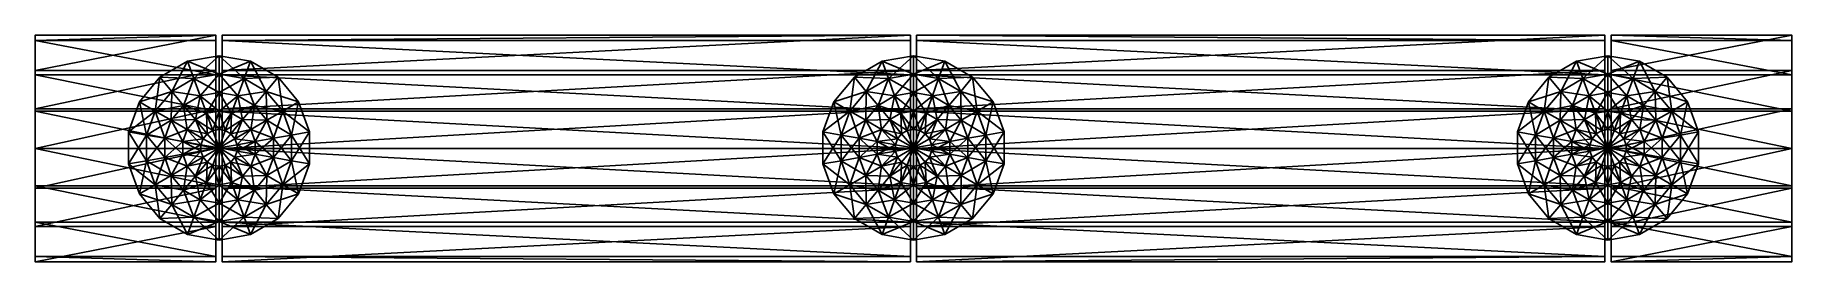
# Model space of a CAD drawing. Header units: inches. Extents: x -21.7 to 34.7, y -7.5 to -0.2.
import ezdxf

# ---------------------------------------------------------------- set-up
doc = ezdxf.new("R2010")
doc.units = ezdxf.units.IN
doc.header["$MEASUREMENT"] = 0
doc.layers.add('造作・照明', color=121, linetype='Continuous', true_color=0x99e4d6)

msp = doc.modelspace()

# ---------------------------------------------------------------- meshes
at = {"layer": '造作・照明', "color": 13, "true_color": 0xe05656}
mesh = msp.add_polyface(dxfattribs=at)
corners = [(-15.881, -7.493, 22.27), (-15.881, -7.321, 22.625), (-21.688, -7.321, 22.625), (-21.688, -7.493, 22.27), (-15.881, -6.362, 21.722), (-15.881, -6.222, 22.092), (-21.688, -6.222, 22.092), (-21.688, -6.362, 21.722), (-15.881, -5.134, 21.381), (-15.881, -5.063, 21.769), (-21.688, -5.063, 21.769), (-21.688, -5.134, 21.381), (-15.881, -3.864, 21.266), (-15.881, -3.864, 21.661), (-21.688, -3.864, 21.661), (-21.688, -3.864, 21.266), (-15.881, -2.594, 21.381), (-15.881, -2.665, 21.769), (-21.688, -2.665, 21.769), (-21.688, -2.594, 21.381), (-15.881, -1.366, 21.722), (-15.881, -1.505, 22.092), (-21.688, -1.505, 22.092), (-21.688, -1.366, 21.722), (-15.881, -0.235, 22.27), (-15.881, -0.406, 22.625), (-21.688, -0.406, 22.625), (-21.688, -0.235, 22.27)]
mesh.append_faces([[corners[k] for k in face] for face in [(0, 4, 5, 0), (5, 1, 0, 5), (1, 5, 6, 1), (6, 2, 1, 6), (2, 6, 7, 2), (7, 3, 2, 7), (3, 7, 4, 3), (4, 0, 3, 4), (4, 8, 9, 4), (9, 5, 4, 9), (5, 9, 10, 5), (10, 6, 5, 10), (6, 10, 11, 6), (11, 7, 6, 11), (7, 11, 8, 7), (8, 4, 7, 8), (8, 12, 13, 8), (13, 9, 8, 13), (9, 13, 14, 9), (14, 10, 9, 14), (10, 14, 15, 10), (15, 11, 10, 15), (11, 15, 12, 11), (12, 8, 11, 12), (12, 16, 17, 12), (17, 13, 12, 17), (13, 17, 18, 13), (18, 14, 13, 18), (14, 18, 19, 14), (19, 15, 14, 19), (15, 19, 16, 15), (16, 12, 15, 16), (16, 20, 21, 16), (21, 17, 16, 21), (17, 21, 22, 17), (22, 18, 17, 22), (18, 22, 23, 18), (23, 19, 18, 23), (19, 23, 20, 19), (20, 16, 19, 20), (20, 24, 25, 20), (25, 21, 20, 25), (21, 25, 26, 21), (26, 22, 21, 26), (22, 26, 27, 22), (27, 23, 22, 27), (23, 27, 24, 23), (24, 20, 23, 24), (0, 1, 2, 0), (2, 3, 0, 2)]], dxfattribs={"vtx2": -1, "vtx3": -1, "color": 13})
mesh.append_faces([[corners[k] for k in face] for face in [(26, 25, 24, 26), (27, 26, 24, 27)]], dxfattribs={"vtx3": -1, "color": 13})
mesh = msp.add_polyface(dxfattribs=at)
corners = [(6.423, -7.493, 22.27), (6.423, -7.321, 22.625), (-15.684, -7.321, 22.625), (-15.684, -7.493, 22.27), (6.423, -6.362, 21.722), (6.423, -6.222, 22.092), (-15.684, -6.222, 22.092), (-15.684, -6.362, 21.722), (6.423, -5.134, 21.381), (6.423, -5.063, 21.769), (-15.684, -5.063, 21.769), (-15.684, -5.134, 21.381), (6.423, -3.864, 21.266), (6.423, -3.864, 21.661), (-15.684, -3.864, 21.661), (-15.684, -3.864, 21.266), (6.423, -2.594, 21.381), (6.423, -2.665, 21.769), (-15.684, -2.665, 21.769), (-15.684, -2.594, 21.381), (6.423, -1.366, 21.722), (6.423, -1.505, 22.092), (-15.684, -1.505, 22.092), (-15.684, -1.366, 21.722), (6.423, -0.235, 22.27), (6.423, -0.406, 22.625), (-15.684, -0.406, 22.625), (-15.684, -0.235, 22.27)]
mesh.append_faces([[corners[k] for k in face] for face in [(0, 4, 5, 0), (5, 1, 0, 5), (1, 5, 6, 1), (6, 2, 1, 6), (2, 6, 7, 2), (7, 3, 2, 7), (3, 7, 4, 3), (4, 0, 3, 4), (4, 8, 9, 4), (9, 5, 4, 9), (5, 9, 10, 5), (10, 6, 5, 10), (6, 10, 11, 6), (11, 7, 6, 11), (7, 11, 8, 7), (8, 4, 7, 8), (8, 12, 13, 8), (13, 9, 8, 13), (9, 13, 14, 9), (14, 10, 9, 14), (10, 14, 15, 10), (15, 11, 10, 15), (11, 15, 12, 11), (12, 8, 11, 12), (12, 16, 17, 12), (17, 13, 12, 17), (13, 17, 18, 13), (18, 14, 13, 18), (14, 18, 19, 14), (19, 15, 14, 19), (15, 19, 16, 15), (16, 12, 15, 16), (16, 20, 21, 16), (21, 17, 16, 21), (17, 21, 22, 17), (22, 18, 17, 22), (18, 22, 23, 18), (23, 19, 18, 23), (19, 23, 20, 19), (20, 16, 19, 20), (20, 24, 25, 20), (25, 21, 20, 25), (21, 25, 26, 21), (26, 22, 21, 26), (22, 26, 27, 22), (27, 23, 22, 27), (23, 27, 24, 23), (24, 20, 23, 24), (0, 1, 2, 0), (2, 3, 0, 2)]], dxfattribs={"vtx2": -1, "vtx3": -1, "color": 13})
mesh.append_faces([[corners[k] for k in face] for face in [(26, 25, 24, 26), (27, 26, 24, 27)]], dxfattribs={"vtx3": -1, "color": 13})
mesh = msp.add_polyface(dxfattribs=at)
corners = [(6.619, -0.235, 22.27), (6.619, -0.406, 22.625), (28.726, -0.406, 22.625), (28.726, -0.235, 22.27), (6.619, -1.366, 21.722), (6.619, -1.505, 22.092), (28.726, -1.505, 22.092), (28.726, -1.366, 21.722), (6.619, -2.594, 21.381), (6.619, -2.665, 21.769), (28.726, -2.665, 21.769), (28.726, -2.594, 21.381), (6.619, -3.864, 21.266), (6.619, -3.864, 21.661), (28.726, -3.864, 21.661), (28.726, -3.864, 21.266), (6.619, -5.134, 21.381), (6.619, -5.063, 21.769), (28.726, -5.063, 21.769), (28.726, -5.134, 21.381), (6.619, -6.362, 21.722), (6.619, -6.222, 22.092), (28.726, -6.222, 22.092), (28.726, -6.362, 21.722), (6.619, -7.493, 22.27), (6.619, -7.321, 22.625), (28.726, -7.321, 22.625), (28.726, -7.493, 22.27)]
mesh.append_faces([[corners[k] for k in face] for face in [(0, 4, 5, 0), (5, 1, 0, 5), (1, 5, 6, 1), (6, 2, 1, 6), (2, 6, 7, 2), (7, 3, 2, 7), (3, 7, 4, 3), (4, 0, 3, 4), (4, 8, 9, 4), (9, 5, 4, 9), (5, 9, 10, 5), (10, 6, 5, 10), (6, 10, 11, 6), (11, 7, 6, 11), (7, 11, 8, 7), (8, 4, 7, 8), (8, 12, 13, 8), (13, 9, 8, 13), (9, 13, 14, 9), (14, 10, 9, 14), (10, 14, 15, 10), (15, 11, 10, 15), (11, 15, 12, 11), (12, 8, 11, 12), (12, 16, 17, 12), (17, 13, 12, 17), (13, 17, 18, 13), (18, 14, 13, 18), (14, 18, 19, 14), (19, 15, 14, 19), (15, 19, 16, 15), (16, 12, 15, 16), (16, 20, 21, 16), (21, 17, 16, 21), (17, 21, 22, 17), (22, 18, 17, 22), (18, 22, 23, 18), (23, 19, 18, 23), (19, 23, 20, 19), (20, 16, 19, 20), (20, 24, 25, 20), (25, 21, 20, 25), (21, 25, 26, 21), (26, 22, 21, 26), (22, 26, 27, 22), (27, 23, 22, 27), (23, 27, 24, 23), (24, 20, 23, 24), (0, 1, 2, 0), (2, 3, 0, 2)]], dxfattribs={"vtx2": -1, "vtx3": -1, "color": 13})
mesh.append_faces([[corners[k] for k in face] for face in [(26, 25, 24, 26), (27, 26, 24, 27)]], dxfattribs={"vtx3": -1, "color": 13})
mesh = msp.add_polyface(dxfattribs=at)
corners = [(28.923, -0.235, 22.27), (28.923, -0.406, 22.625), (34.73, -0.406, 22.625), (34.73, -0.235, 22.27), (28.923, -1.366, 21.722), (28.923, -1.505, 22.092), (34.73, -1.505, 22.092), (34.73, -1.366, 21.722), (28.923, -2.594, 21.381), (28.923, -2.665, 21.769), (34.73, -2.665, 21.769), (34.73, -2.594, 21.381), (28.923, -3.864, 21.266), (28.923, -3.864, 21.661), (34.73, -3.864, 21.661), (34.73, -3.864, 21.266), (28.923, -5.134, 21.381), (28.923, -5.063, 21.769), (34.73, -5.063, 21.769), (34.73, -5.134, 21.381), (28.923, -6.362, 21.722), (28.923, -6.222, 22.092), (34.73, -6.222, 22.092), (34.73, -6.362, 21.722), (28.923, -7.493, 22.27), (28.923, -7.321, 22.625), (34.73, -7.321, 22.625), (34.73, -7.493, 22.27)]
mesh.append_faces([[corners[k] for k in face] for face in [(0, 4, 5, 0), (5, 1, 0, 5), (1, 5, 6, 1), (6, 2, 1, 6), (2, 6, 7, 2), (7, 3, 2, 7), (3, 7, 4, 3), (4, 0, 3, 4), (4, 8, 9, 4), (9, 5, 4, 9), (5, 9, 10, 5), (10, 6, 5, 10), (6, 10, 11, 6), (11, 7, 6, 11), (7, 11, 8, 7), (8, 4, 7, 8), (8, 12, 13, 8), (13, 9, 8, 13), (9, 13, 14, 9), (14, 10, 9, 14), (10, 14, 15, 10), (15, 11, 10, 15), (11, 15, 12, 11), (12, 8, 11, 12), (12, 16, 17, 12), (17, 13, 12, 17), (13, 17, 18, 13), (18, 14, 13, 18), (14, 18, 19, 14), (19, 15, 14, 19), (15, 19, 16, 15), (16, 12, 15, 16), (16, 20, 21, 16), (21, 17, 16, 21), (17, 21, 22, 17), (22, 18, 17, 22), (18, 22, 23, 18), (23, 19, 18, 23), (19, 23, 20, 19), (20, 16, 19, 20), (20, 24, 25, 20), (25, 21, 20, 25), (21, 25, 26, 21), (26, 22, 21, 26), (22, 26, 27, 22), (27, 23, 22, 27), (23, 27, 24, 23), (24, 20, 23, 24), (0, 1, 2, 0), (2, 3, 0, 2)]], dxfattribs={"vtx2": -1, "vtx3": -1, "color": 13})
mesh.append_faces([[corners[k] for k in face] for face in [(26, 25, 24, 26), (27, 26, 24, 27)]], dxfattribs={"vtx3": -1, "color": 13})
at = {"layer": '造作・照明', "color": 56, "true_color": 0x718706}
mesh = msp.add_polyface(dxfattribs=at)
corners = [(-16.186, -2.735, 48.898), (-15.782, -2.663, 48.89), (-15.782, -3.254, 49.098), (-16.388, -2.18, 48.809), (-15.782, -2.073, 48.793), (-16.541, -2.94, 48.909), (-16.921, -2.487, 48.828), (-17.316, -2.959, 48.82), (-16.59, -1.625, 48.8), (-15.782, -1.482, 48.777), (-17.301, -2.035, 48.825), (-17.828, -2.663, 48.816), (-16.792, -1.07, 48.818), (-15.782, -0.892, 48.824), (-17.68, -1.583, 48.83), (-18.339, -2.368, 48.824), (-16.792, -1.07, 48.951), (-15.782, -0.892, 48.955), (-17.68, -1.583, 48.959), (-18.339, -2.368, 48.955), (-16.792, -1.07, 49.084), (-15.782, -0.892, 49.086), (-17.68, -1.582, 49.089), (-18.339, -2.368, 49.087), (-16.792, -1.07, 49.218), (-15.782, -0.892, 49.218), (-17.68, -1.582, 49.218), (-18.339, -2.368, 49.218), (-16.59, -1.625, 49.218), (-15.782, -1.482, 49.218), (-17.301, -2.035, 49.218), (-17.828, -2.663, 49.218), (-16.388, -2.18, 49.218), (-15.782, -2.073, 49.218), (-16.921, -2.487, 49.218), (-17.316, -2.959, 49.218), (-16.186, -2.735, 49.218), (-15.782, -2.663, 49.218), (-16.541, -2.94, 49.218), (-16.805, -3.254, 49.218), (-15.984, -3.289, 49.218)]
mesh.append_faces([[corners[k] for k in face] for face in [(0, 1, 2, 0), (1, 0, 3, 1), (3, 4, 1, 3), (0, 5, 6, 0), (6, 3, 0, 6), (7, 6, 5, 7), (4, 3, 8, 4), (8, 9, 4, 8), (3, 6, 10, 3), (10, 8, 3, 10), (6, 7, 11, 6), (11, 10, 6, 11), (9, 8, 12, 9), (12, 13, 9, 12), (8, 10, 14, 8), (14, 12, 8, 14), (10, 11, 15, 10), (15, 14, 10, 15), (13, 12, 16, 13), (16, 17, 13, 16), (12, 14, 18, 12), (18, 16, 12, 18), (14, 15, 19, 14), (19, 18, 14, 19), (17, 16, 20, 17), (20, 21, 17, 20), (16, 18, 22, 16), (22, 20, 16, 22), (18, 19, 23, 18), (23, 22, 18, 23), (21, 20, 24, 21), (24, 25, 21, 24), (20, 22, 26, 20), (26, 24, 20, 26), (22, 23, 27, 22), (27, 26, 22, 27), (25, 24, 28, 25), (28, 29, 25, 28), (24, 26, 30, 24), (30, 28, 24, 30), (26, 27, 31, 26), (31, 30, 26, 31), (29, 28, 32, 29), (32, 33, 29, 32), (28, 30, 34, 28), (34, 32, 28, 34), (30, 31, 35, 30), (35, 34, 30, 35), (33, 32, 36, 33), (36, 37, 33, 36), (32, 34, 38, 32), (38, 36, 32, 38), (34, 35, 39, 34), (37, 36, 40, 37)]], dxfattribs={"vtx2": -1, "vtx3": -1, "color": 56})
mesh = msp.add_polyface(dxfattribs=at)
corners = [(-15.782, -2.663, 48.89), (-15.378, -2.735, 48.898), (-15.58, -3.289, 49.098), (-14.643, -2.487, 48.828), (-14.248, -2.959, 48.82), (-14.759, -3.254, 48.902), (-15.023, -2.94, 48.909), (-15.176, -2.18, 48.809), (-15.782, -2.073, 48.793), (-14.264, -2.035, 48.825), (-13.736, -2.663, 48.816), (-14.974, -1.625, 48.8), (-15.782, -1.482, 48.777), (-13.884, -1.583, 48.83), (-13.225, -2.368, 48.824), (-14.772, -1.07, 48.818), (-15.782, -0.892, 48.824), (-13.884, -1.583, 48.959), (-13.225, -2.368, 48.955), (-14.772, -1.07, 48.951), (-15.782, -0.892, 48.955), (-13.884, -1.582, 49.089), (-13.225, -2.368, 49.087), (-14.772, -1.07, 49.084), (-15.782, -0.892, 49.086), (-13.884, -1.582, 49.218), (-13.225, -2.368, 49.218), (-14.772, -1.07, 49.218), (-15.782, -0.892, 49.218), (-14.264, -2.035, 49.218), (-13.736, -2.663, 49.218), (-14.974, -1.625, 49.218), (-15.782, -1.482, 49.218), (-14.643, -2.487, 49.218), (-14.248, -2.959, 49.218), (-15.176, -2.18, 49.218), (-15.782, -2.073, 49.218), (-15.023, -2.94, 49.218), (-15.378, -2.735, 49.218), (-15.782, -2.663, 49.218), (-15.782, -3.254, 49.218)]
mesh.append_faces([[corners[k] for k in face] for face in [(0, 1, 2, 0), (3, 4, 5, 3), (6, 1, 7, 6), (7, 3, 6, 7), (1, 0, 8, 1), (8, 7, 1, 8), (4, 3, 9, 4), (9, 10, 4, 9), (3, 7, 11, 3), (11, 9, 3, 11), (7, 8, 12, 7), (12, 11, 7, 12), (10, 9, 13, 10), (13, 14, 10, 13), (9, 11, 15, 9), (15, 13, 9, 15), (11, 12, 16, 11), (16, 15, 11, 16), (14, 13, 17, 14), (17, 18, 14, 17), (13, 15, 19, 13), (19, 17, 13, 19), (15, 16, 20, 15), (20, 19, 15, 20), (18, 17, 21, 18), (21, 22, 18, 21), (17, 19, 23, 17), (23, 21, 17, 23), (19, 20, 24, 19), (24, 23, 19, 24), (22, 21, 25, 22), (25, 26, 22, 25), (21, 23, 27, 21), (27, 25, 21, 27), (23, 24, 28, 23), (28, 27, 23, 28), (26, 25, 29, 26), (29, 30, 26, 29), (25, 27, 31, 25), (31, 29, 25, 31), (27, 28, 32, 27), (32, 31, 27, 32), (30, 29, 33, 30), (33, 34, 30, 33), (29, 31, 35, 29), (35, 33, 29, 35), (31, 32, 36, 31), (36, 35, 31, 36), (34, 33, 37, 34), (33, 35, 38, 33), (38, 37, 33, 38), (35, 36, 39, 35), (39, 38, 35, 39), (38, 39, 40, 38)]], dxfattribs={"vtx2": -1, "vtx3": -1, "color": 56})
mesh = msp.add_polyface(dxfattribs=at)
corners = [(6.117, -2.735, 48.898), (6.521, -2.663, 48.89), (6.521, -3.254, 49.098), (5.915, -2.18, 48.809), (6.521, -2.073, 48.793), (5.762, -2.94, 48.909), (5.382, -2.487, 48.828), (4.987, -2.959, 48.82), (5.713, -1.625, 48.8), (6.521, -1.482, 48.777), (5.003, -2.035, 48.825), (4.475, -2.663, 48.816), (5.511, -1.07, 48.818), (6.521, -0.892, 48.824), (4.623, -1.583, 48.83), (3.964, -2.368, 48.824), (5.511, -1.07, 48.951), (6.521, -0.892, 48.955), (4.623, -1.583, 48.959), (3.964, -2.368, 48.955), (5.511, -1.07, 49.084), (6.521, -0.892, 49.086), (4.623, -1.582, 49.089), (3.964, -2.368, 49.087), (5.511, -1.07, 49.218), (6.521, -0.892, 49.218), (4.623, -1.582, 49.218), (3.964, -2.368, 49.218), (5.713, -1.625, 49.218), (6.521, -1.482, 49.218), (5.003, -2.035, 49.218), (4.475, -2.663, 49.218), (5.915, -2.18, 49.218), (6.521, -2.073, 49.218), (5.382, -2.487, 49.218), (4.987, -2.959, 49.218), (6.117, -2.735, 49.218), (6.521, -2.663, 49.218), (5.762, -2.94, 49.218), (5.498, -3.254, 49.218), (6.319, -3.289, 49.218)]
mesh.append_faces([[corners[k] for k in face] for face in [(0, 1, 2, 0), (1, 0, 3, 1), (3, 4, 1, 3), (0, 5, 6, 0), (6, 3, 0, 6), (7, 6, 5, 7), (4, 3, 8, 4), (8, 9, 4, 8), (3, 6, 10, 3), (10, 8, 3, 10), (6, 7, 11, 6), (11, 10, 6, 11), (9, 8, 12, 9), (12, 13, 9, 12), (8, 10, 14, 8), (14, 12, 8, 14), (10, 11, 15, 10), (15, 14, 10, 15), (13, 12, 16, 13), (16, 17, 13, 16), (12, 14, 18, 12), (18, 16, 12, 18), (14, 15, 19, 14), (19, 18, 14, 19), (17, 16, 20, 17), (20, 21, 17, 20), (16, 18, 22, 16), (22, 20, 16, 22), (18, 19, 23, 18), (23, 22, 18, 23), (21, 20, 24, 21), (24, 25, 21, 24), (20, 22, 26, 20), (26, 24, 20, 26), (22, 23, 27, 22), (27, 26, 22, 27), (25, 24, 28, 25), (28, 29, 25, 28), (24, 26, 30, 24), (30, 28, 24, 30), (26, 27, 31, 26), (31, 30, 26, 31), (29, 28, 32, 29), (32, 33, 29, 32), (28, 30, 34, 28), (34, 32, 28, 34), (30, 31, 35, 30), (35, 34, 30, 35), (33, 32, 36, 33), (36, 37, 33, 36), (32, 34, 38, 32), (38, 36, 32, 38), (34, 35, 39, 34), (37, 36, 40, 37)]], dxfattribs={"vtx2": -1, "vtx3": -1, "color": 56})
mesh = msp.add_polyface(dxfattribs=at)
corners = [(6.521, -2.663, 48.89), (6.925, -2.735, 48.898), (6.723, -3.289, 49.098), (7.66, -2.487, 48.828), (8.055, -2.959, 48.82), (7.544, -3.254, 48.902), (7.28, -2.94, 48.909), (7.127, -2.18, 48.809), (6.521, -2.073, 48.793), (8.039, -2.035, 48.825), (8.567, -2.663, 48.816), (7.329, -1.625, 48.8), (6.521, -1.482, 48.777), (8.419, -1.583, 48.83), (9.078, -2.368, 48.824), (7.531, -1.07, 48.818), (6.521, -0.892, 48.824), (8.419, -1.583, 48.959), (9.078, -2.368, 48.955), (7.531, -1.07, 48.951), (6.521, -0.892, 48.955), (8.419, -1.582, 49.089), (9.078, -2.368, 49.087), (7.531, -1.07, 49.084), (6.521, -0.892, 49.086), (8.419, -1.582, 49.218), (9.078, -2.368, 49.218), (7.531, -1.07, 49.218), (6.521, -0.892, 49.218), (8.039, -2.035, 49.218), (8.567, -2.663, 49.218), (7.329, -1.625, 49.218), (6.521, -1.482, 49.218), (7.66, -2.487, 49.218), (8.055, -2.959, 49.218), (7.127, -2.18, 49.218), (6.521, -2.073, 49.218), (7.28, -2.94, 49.218), (6.925, -2.735, 49.218), (6.521, -2.663, 49.218), (6.521, -3.254, 49.218)]
mesh.append_faces([[corners[k] for k in face] for face in [(0, 1, 2, 0), (3, 4, 5, 3), (6, 1, 7, 6), (7, 3, 6, 7), (1, 0, 8, 1), (8, 7, 1, 8), (4, 3, 9, 4), (9, 10, 4, 9), (3, 7, 11, 3), (11, 9, 3, 11), (7, 8, 12, 7), (12, 11, 7, 12), (10, 9, 13, 10), (13, 14, 10, 13), (9, 11, 15, 9), (15, 13, 9, 15), (11, 12, 16, 11), (16, 15, 11, 16), (14, 13, 17, 14), (17, 18, 14, 17), (13, 15, 19, 13), (19, 17, 13, 19), (15, 16, 20, 15), (20, 19, 15, 20), (18, 17, 21, 18), (21, 22, 18, 21), (17, 19, 23, 17), (23, 21, 17, 23), (19, 20, 24, 19), (24, 23, 19, 24), (22, 21, 25, 22), (25, 26, 22, 25), (21, 23, 27, 21), (27, 25, 21, 27), (23, 24, 28, 23), (28, 27, 23, 28), (26, 25, 29, 26), (29, 30, 26, 29), (25, 27, 31, 25), (31, 29, 25, 31), (27, 28, 32, 27), (32, 31, 27, 32), (30, 29, 33, 30), (33, 34, 30, 33), (29, 31, 35, 29), (35, 33, 29, 35), (31, 32, 36, 31), (36, 35, 31, 36), (34, 33, 37, 34), (33, 35, 38, 33), (38, 37, 33, 38), (35, 36, 39, 35), (39, 38, 35, 39), (38, 39, 40, 38)]], dxfattribs={"vtx2": -1, "vtx3": -1, "color": 56})
mesh = msp.add_polyface(dxfattribs=at)
corners = [(28.42, -2.735, 48.898), (28.824, -2.663, 48.89), (28.824, -3.254, 49.098), (28.218, -2.18, 48.809), (28.824, -2.073, 48.793), (28.065, -2.94, 48.909), (27.685, -2.487, 48.828), (27.29, -2.959, 48.82), (28.016, -1.625, 48.8), (28.824, -1.482, 48.777), (27.306, -2.035, 48.825), (26.778, -2.663, 48.816), (27.814, -1.07, 48.818), (28.824, -0.892, 48.824), (26.926, -1.583, 48.83), (26.267, -2.368, 48.824), (27.814, -1.07, 48.951), (28.824, -0.892, 48.955), (26.926, -1.583, 48.959), (26.267, -2.368, 48.955), (27.814, -1.07, 49.084), (28.824, -0.892, 49.086), (26.926, -1.582, 49.089), (26.267, -2.368, 49.087), (27.814, -1.07, 49.218), (28.824, -0.892, 49.218), (26.926, -1.582, 49.218), (26.267, -2.368, 49.218), (28.016, -1.625, 49.218), (28.824, -1.482, 49.218), (27.306, -2.035, 49.218), (26.778, -2.663, 49.218), (28.218, -2.18, 49.218), (28.824, -2.073, 49.218), (27.685, -2.487, 49.218), (27.29, -2.959, 49.218), (28.42, -2.735, 49.218), (28.824, -2.663, 49.218), (28.065, -2.94, 49.218), (27.801, -3.254, 49.218), (28.622, -3.289, 49.218)]
mesh.append_faces([[corners[k] for k in face] for face in [(0, 1, 2, 0), (1, 0, 3, 1), (3, 4, 1, 3), (0, 5, 6, 0), (6, 3, 0, 6), (7, 6, 5, 7), (4, 3, 8, 4), (8, 9, 4, 8), (3, 6, 10, 3), (10, 8, 3, 10), (6, 7, 11, 6), (11, 10, 6, 11), (9, 8, 12, 9), (12, 13, 9, 12), (8, 10, 14, 8), (14, 12, 8, 14), (10, 11, 15, 10), (15, 14, 10, 15), (13, 12, 16, 13), (16, 17, 13, 16), (12, 14, 18, 12), (18, 16, 12, 18), (14, 15, 19, 14), (19, 18, 14, 19), (17, 16, 20, 17), (20, 21, 17, 20), (16, 18, 22, 16), (22, 20, 16, 22), (18, 19, 23, 18), (23, 22, 18, 23), (21, 20, 24, 21), (24, 25, 21, 24), (20, 22, 26, 20), (26, 24, 20, 26), (22, 23, 27, 22), (27, 26, 22, 27), (25, 24, 28, 25), (28, 29, 25, 28), (24, 26, 30, 24), (30, 28, 24, 30), (26, 27, 31, 26), (31, 30, 26, 31), (29, 28, 32, 29), (32, 33, 29, 32), (28, 30, 34, 28), (34, 32, 28, 34), (30, 31, 35, 30), (35, 34, 30, 35), (33, 32, 36, 33), (36, 37, 33, 36), (32, 34, 38, 32), (38, 36, 32, 38), (34, 35, 39, 34), (37, 36, 40, 37)]], dxfattribs={"vtx2": -1, "vtx3": -1, "color": 56})
mesh = msp.add_polyface(dxfattribs=at)
corners = [(28.824, -2.663, 48.89), (29.228, -2.735, 48.898), (29.026, -3.289, 49.098), (29.963, -2.487, 48.828), (30.358, -2.959, 48.82), (29.847, -3.254, 48.902), (29.583, -2.94, 48.909), (29.43, -2.18, 48.809), (28.824, -2.073, 48.793), (30.343, -2.035, 48.825), (30.87, -2.663, 48.816), (29.632, -1.625, 48.8), (28.824, -1.482, 48.777), (30.722, -1.583, 48.83), (31.381, -2.368, 48.824), (29.834, -1.07, 48.818), (28.824, -0.892, 48.824), (30.722, -1.583, 48.959), (31.381, -2.368, 48.955), (29.834, -1.07, 48.951), (28.824, -0.892, 48.955), (30.722, -1.582, 49.089), (31.381, -2.368, 49.087), (29.834, -1.07, 49.084), (28.824, -0.892, 49.086), (30.722, -1.582, 49.218), (31.381, -2.368, 49.218), (29.834, -1.07, 49.218), (28.824, -0.892, 49.218), (30.343, -2.035, 49.218), (30.87, -2.663, 49.218), (29.632, -1.625, 49.218), (28.824, -1.482, 49.218), (29.963, -2.487, 49.218), (30.358, -2.959, 49.218), (29.43, -2.18, 49.218), (28.824, -2.073, 49.218), (29.583, -2.94, 49.218), (29.228, -2.735, 49.218), (28.824, -2.663, 49.218), (28.824, -3.254, 49.218)]
mesh.append_faces([[corners[k] for k in face] for face in [(0, 1, 2, 0), (3, 4, 5, 3), (6, 1, 7, 6), (7, 3, 6, 7), (1, 0, 8, 1), (8, 7, 1, 8), (4, 3, 9, 4), (9, 10, 4, 9), (3, 7, 11, 3), (11, 9, 3, 11), (7, 8, 12, 7), (12, 11, 7, 12), (10, 9, 13, 10), (13, 14, 10, 13), (9, 11, 15, 9), (15, 13, 9, 15), (11, 12, 16, 11), (16, 15, 11, 16), (14, 13, 17, 14), (17, 18, 14, 17), (13, 15, 19, 13), (19, 17, 13, 19), (15, 16, 20, 15), (20, 19, 15, 20), (18, 17, 21, 18), (21, 22, 18, 21), (17, 19, 23, 17), (23, 21, 17, 23), (19, 20, 24, 19), (24, 23, 19, 24), (22, 21, 25, 22), (25, 26, 22, 25), (21, 23, 27, 21), (27, 25, 21, 27), (23, 24, 28, 23), (28, 27, 23, 28), (26, 25, 29, 26), (29, 30, 26, 29), (25, 27, 31, 25), (31, 29, 25, 31), (27, 28, 32, 27), (32, 31, 27, 32), (30, 29, 33, 30), (33, 34, 30, 33), (29, 31, 35, 29), (35, 33, 29, 35), (31, 32, 36, 31), (36, 35, 31, 36), (34, 33, 37, 34), (33, 35, 38, 33), (38, 37, 33, 38), (35, 36, 39, 35), (39, 38, 35, 39), (38, 39, 40, 38)]], dxfattribs={"vtx2": -1, "vtx3": -1, "color": 56})
mesh = msp.add_polyface(dxfattribs=at)
corners = [(-15.782, -3.844, 49.218), (-15.984, -3.289, 49.098), (-15.782, -3.254, 49.098), (-16.162, -3.392, 49.097), (-16.294, -3.549, 49.096), (-16.364, -3.742, 49.095), (-16.364, -3.947, 49.095), (-16.186, -2.735, 48.898), (-16.541, -2.94, 48.909), (-16.805, -3.254, 48.902), (-16.945, -3.639, 48.887), (-17.316, -2.959, 48.82), (-17.527, -3.537, 48.796), (-18.108, -3.434, 48.785), (-17.828, -2.663, 48.816), (-18.69, -3.332, 48.824), (-18.339, -2.368, 48.824), (-18.69, -3.332, 48.955), (-18.339, -2.368, 48.955), (-18.69, -3.332, 49.087), (-18.339, -2.368, 49.087), (-18.69, -3.332, 49.218), (-18.339, -2.368, 49.218), (-18.69, -4.357, 49.087), (-18.69, -4.357, 49.218), (-18.108, -3.434, 49.218), (-17.828, -2.663, 49.218), (-18.108, -4.255, 49.218), (-17.527, -3.537, 49.218), (-17.316, -2.959, 49.218), (-17.527, -4.152, 49.218), (-16.805, -3.254, 49.218), (-16.541, -2.94, 49.218), (-16.921, -2.487, 49.218), (-16.945, -3.639, 49.218), (-16.945, -4.05, 49.218), (-15.984, -3.289, 49.218), (-15.782, -3.254, 49.218), (-15.782, -2.663, 49.218), (-16.186, -2.735, 49.218), (-16.162, -3.392, 49.218), (-16.294, -3.549, 49.218), (-16.364, -3.742, 49.218), (-16.364, -3.947, 49.218), (-15.782, -3.844, 49.218)]
mesh.append_faces([[corners[k] for k in face] for face in [(2, 1, 7, 2), (1, 3, 8, 1), (8, 7, 1, 8), (3, 4, 9, 3), (9, 8, 3, 9), (4, 5, 10, 4), (10, 9, 4, 10), (8, 9, 11, 8), (9, 10, 12, 9), (12, 11, 9, 12), (11, 12, 13, 11), (13, 14, 11, 13), (14, 13, 15, 14), (15, 16, 14, 15), (16, 15, 17, 16), (17, 18, 16, 17), (18, 17, 19, 18), (19, 20, 18, 19), (20, 19, 21, 20), (21, 22, 20, 21), (19, 23, 24, 19), (24, 21, 19, 24), (22, 21, 25, 22), (25, 26, 22, 25), (21, 24, 27, 21), (27, 25, 21, 27), (26, 25, 28, 26), (28, 29, 26, 28), (25, 27, 30, 25), (30, 28, 25, 30), (31, 32, 33, 31), (29, 28, 34, 29), (34, 31, 29, 34), (28, 30, 35, 28), (35, 34, 28, 35), (36, 37, 38, 36), (39, 32, 40, 39), (40, 36, 39, 40), (32, 31, 41, 32), (41, 40, 32, 41), (31, 34, 42, 31), (42, 41, 31, 42), (34, 35, 43, 34), (43, 42, 34, 43)]], dxfattribs={"vtx2": -1, "vtx3": -1, "color": 56})
mesh.append_faces([[corners[k] for k in face] for face in [(0, 1, 2, 0), (0, 3, 1, 0), (0, 4, 3, 0), (0, 5, 4, 0), (0, 6, 5, 0), (44, 37, 36, 44), (44, 36, 40, 44), (44, 40, 41, 44), (44, 41, 42, 44), (44, 42, 43, 44)]], dxfattribs={"vtx3": -1, "color": 56})
mesh = msp.add_polyface(dxfattribs=at)
corners = [(-15.782, -3.844, 49.218), (-15.201, -3.742, 49.095), (-15.201, -3.947, 49.095), (-15.271, -3.549, 49.096), (-15.403, -3.392, 49.097), (-15.58, -3.289, 49.098), (-15.782, -3.254, 49.098), (-14.619, -3.639, 48.887), (-14.619, -4.05, 48.887), (-14.759, -3.254, 48.902), (-15.023, -2.94, 48.909), (-15.378, -2.735, 48.898), (-15.782, -2.663, 48.89), (-14.037, -3.537, 48.796), (-14.037, -4.152, 48.796), (-14.248, -2.959, 48.82), (-14.643, -2.487, 48.828), (-13.456, -3.434, 48.785), (-13.456, -4.255, 48.785), (-13.736, -2.663, 48.816), (-12.874, -3.332, 48.824), (-12.874, -4.357, 48.824), (-13.225, -2.368, 48.824), (-13.225, -2.368, 48.955), (-12.874, -3.332, 48.955), (-13.225, -2.368, 49.087), (-12.874, -3.332, 49.087), (-12.874, -4.357, 49.087), (-12.874, -3.332, 49.218), (-12.874, -4.357, 49.218), (-13.225, -2.368, 49.218), (-13.736, -2.663, 49.218), (-13.456, -3.434, 49.218), (-14.248, -2.959, 49.218), (-14.037, -3.537, 49.218), (-14.759, -3.254, 49.218), (-14.619, -3.639, 49.218), (-15.023, -2.94, 49.218), (-15.271, -3.549, 49.218), (-15.201, -3.742, 49.218), (-15.403, -3.392, 49.218), (-15.378, -2.735, 49.218), (-15.58, -3.289, 49.218), (-15.782, -3.254, 49.218), (-15.782, -3.844, 49.218), (-15.201, -3.947, 49.218)]
mesh.append_faces([[corners[k] for k in face] for face in [(2, 1, 7, 2), (7, 8, 2, 7), (1, 3, 9, 1), (9, 7, 1, 9), (3, 4, 10, 3), (10, 9, 3, 10), (4, 5, 11, 4), (11, 10, 4, 11), (5, 6, 12, 5), (8, 7, 13, 8), (13, 14, 8, 13), (7, 9, 15, 7), (15, 13, 7, 15), (9, 10, 16, 9), (14, 13, 17, 14), (17, 18, 14, 17), (13, 15, 19, 13), (19, 17, 13, 19), (18, 17, 20, 18), (20, 21, 18, 20), (17, 19, 22, 17), (22, 20, 17, 22), (20, 22, 23, 20), (23, 24, 20, 23), (24, 23, 25, 24), (25, 26, 24, 25), (27, 26, 28, 27), (28, 29, 27, 28), (26, 25, 30, 26), (30, 28, 26, 30), (28, 30, 31, 28), (31, 32, 28, 31), (32, 31, 33, 32), (33, 34, 32, 33), (34, 33, 35, 34), (35, 36, 34, 35), (37, 35, 33, 37), (36, 35, 38, 36), (38, 39, 36, 38), (35, 37, 40, 35), (40, 38, 35, 40), (37, 41, 42, 37), (42, 40, 37, 42), (43, 42, 41, 43)]], dxfattribs={"vtx2": -1, "vtx3": -1, "color": 56})
mesh.append_faces([[corners[k] for k in face] for face in [(0, 1, 2, 0), (0, 3, 1, 0), (0, 4, 3, 0), (0, 5, 4, 0), (0, 6, 5, 0), (44, 45, 39, 44), (44, 39, 38, 44), (44, 38, 40, 44), (44, 40, 42, 44), (44, 42, 43, 44)]], dxfattribs={"vtx3": -1, "color": 56})
mesh = msp.add_polyface(dxfattribs=at)
corners = [(6.521, -3.844, 49.218), (6.319, -3.289, 49.098), (6.521, -3.254, 49.098), (6.141, -3.392, 49.097), (6.01, -3.549, 49.096), (5.939, -3.742, 49.095), (5.939, -3.947, 49.095), (6.117, -2.735, 48.898), (5.762, -2.94, 48.909), (5.498, -3.254, 48.902), (5.358, -3.639, 48.887), (4.987, -2.959, 48.82), (4.776, -3.537, 48.796), (4.195, -3.434, 48.785), (4.475, -2.663, 48.816), (3.613, -3.332, 48.824), (3.964, -2.368, 48.824), (3.613, -3.332, 48.955), (3.964, -2.368, 48.955), (3.613, -3.332, 49.087), (3.964, -2.368, 49.087), (3.613, -3.332, 49.218), (3.964, -2.368, 49.218), (3.613, -4.357, 49.087), (3.613, -4.357, 49.218), (4.195, -3.434, 49.218), (4.475, -2.663, 49.218), (4.195, -4.255, 49.218), (4.776, -3.537, 49.218), (4.987, -2.959, 49.218), (4.776, -4.152, 49.218), (5.498, -3.254, 49.218), (5.762, -2.94, 49.218), (5.382, -2.487, 49.218), (5.358, -3.639, 49.218), (5.358, -4.05, 49.218), (6.319, -3.289, 49.218), (6.521, -3.254, 49.218), (6.521, -2.663, 49.218), (6.117, -2.735, 49.218), (6.141, -3.392, 49.218), (6.01, -3.549, 49.218), (5.939, -3.742, 49.218), (5.939, -3.947, 49.218), (6.521, -3.844, 49.218)]
mesh.append_faces([[corners[k] for k in face] for face in [(2, 1, 7, 2), (1, 3, 8, 1), (8, 7, 1, 8), (3, 4, 9, 3), (9, 8, 3, 9), (4, 5, 10, 4), (10, 9, 4, 10), (8, 9, 11, 8), (9, 10, 12, 9), (12, 11, 9, 12), (11, 12, 13, 11), (13, 14, 11, 13), (14, 13, 15, 14), (15, 16, 14, 15), (16, 15, 17, 16), (17, 18, 16, 17), (18, 17, 19, 18), (19, 20, 18, 19), (20, 19, 21, 20), (21, 22, 20, 21), (19, 23, 24, 19), (24, 21, 19, 24), (22, 21, 25, 22), (25, 26, 22, 25), (21, 24, 27, 21), (27, 25, 21, 27), (26, 25, 28, 26), (28, 29, 26, 28), (25, 27, 30, 25), (30, 28, 25, 30), (31, 32, 33, 31), (29, 28, 34, 29), (34, 31, 29, 34), (28, 30, 35, 28), (35, 34, 28, 35), (36, 37, 38, 36), (39, 32, 40, 39), (40, 36, 39, 40), (32, 31, 41, 32), (41, 40, 32, 41), (31, 34, 42, 31), (42, 41, 31, 42), (34, 35, 43, 34), (43, 42, 34, 43)]], dxfattribs={"vtx2": -1, "vtx3": -1, "color": 56})
mesh.append_faces([[corners[k] for k in face] for face in [(0, 1, 2, 0), (0, 3, 1, 0), (0, 4, 3, 0), (0, 5, 4, 0), (0, 6, 5, 0), (44, 37, 36, 44), (44, 36, 40, 44), (44, 40, 41, 44), (44, 41, 42, 44), (44, 42, 43, 44)]], dxfattribs={"vtx3": -1, "color": 56})
mesh = msp.add_polyface(dxfattribs=at)
corners = [(6.521, -3.844, 49.218), (7.103, -3.742, 49.095), (7.103, -3.947, 49.095), (7.032, -3.549, 49.096), (6.901, -3.392, 49.097), (6.723, -3.289, 49.098), (6.521, -3.254, 49.098), (7.684, -3.639, 48.887), (7.684, -4.05, 48.887), (7.544, -3.254, 48.902), (7.28, -2.94, 48.909), (6.925, -2.735, 48.898), (6.521, -2.663, 48.89), (8.266, -3.537, 48.796), (8.266, -4.152, 48.796), (8.055, -2.959, 48.82), (7.66, -2.487, 48.828), (8.847, -3.434, 48.785), (8.847, -4.255, 48.785), (8.567, -2.663, 48.816), (9.429, -3.332, 48.824), (9.429, -4.357, 48.824), (9.078, -2.368, 48.824), (9.078, -2.368, 48.955), (9.429, -3.332, 48.955), (9.078, -2.368, 49.087), (9.429, -3.332, 49.087), (9.429, -4.357, 49.087), (9.429, -3.332, 49.218), (9.429, -4.357, 49.218), (9.078, -2.368, 49.218), (8.567, -2.663, 49.218), (8.847, -3.434, 49.218), (8.055, -2.959, 49.218), (8.266, -3.537, 49.218), (7.544, -3.254, 49.218), (7.684, -3.639, 49.218), (7.28, -2.94, 49.218), (7.032, -3.549, 49.218), (7.103, -3.742, 49.218), (6.901, -3.392, 49.218), (6.925, -2.735, 49.218), (6.723, -3.289, 49.218), (6.521, -3.254, 49.218), (6.521, -3.844, 49.218), (7.103, -3.947, 49.218)]
mesh.append_faces([[corners[k] for k in face] for face in [(2, 1, 7, 2), (7, 8, 2, 7), (1, 3, 9, 1), (9, 7, 1, 9), (3, 4, 10, 3), (10, 9, 3, 10), (4, 5, 11, 4), (11, 10, 4, 11), (5, 6, 12, 5), (8, 7, 13, 8), (13, 14, 8, 13), (7, 9, 15, 7), (15, 13, 7, 15), (9, 10, 16, 9), (14, 13, 17, 14), (17, 18, 14, 17), (13, 15, 19, 13), (19, 17, 13, 19), (18, 17, 20, 18), (20, 21, 18, 20), (17, 19, 22, 17), (22, 20, 17, 22), (20, 22, 23, 20), (23, 24, 20, 23), (24, 23, 25, 24), (25, 26, 24, 25), (27, 26, 28, 27), (28, 29, 27, 28), (26, 25, 30, 26), (30, 28, 26, 30), (28, 30, 31, 28), (31, 32, 28, 31), (32, 31, 33, 32), (33, 34, 32, 33), (34, 33, 35, 34), (35, 36, 34, 35), (37, 35, 33, 37), (36, 35, 38, 36), (38, 39, 36, 38), (35, 37, 40, 35), (40, 38, 35, 40), (37, 41, 42, 37), (42, 40, 37, 42), (43, 42, 41, 43)]], dxfattribs={"vtx2": -1, "vtx3": -1, "color": 56})
mesh.append_faces([[corners[k] for k in face] for face in [(0, 1, 2, 0), (0, 3, 1, 0), (0, 4, 3, 0), (0, 5, 4, 0), (0, 6, 5, 0), (44, 45, 39, 44), (44, 39, 38, 44), (44, 38, 40, 44), (44, 40, 42, 44), (44, 42, 43, 44)]], dxfattribs={"vtx3": -1, "color": 56})
mesh = msp.add_polyface(dxfattribs=at)
corners = [(28.824, -3.844, 49.218), (28.622, -3.289, 49.098), (28.824, -3.254, 49.098), (28.445, -3.392, 49.097), (28.313, -3.549, 49.096), (28.243, -3.742, 49.095), (28.243, -3.947, 49.095), (28.42, -2.735, 48.898), (28.065, -2.94, 48.909), (27.801, -3.254, 48.902), (27.661, -3.639, 48.887), (27.29, -2.959, 48.82), (27.079, -3.537, 48.796), (26.498, -3.434, 48.785), (26.778, -2.663, 48.816), (25.916, -3.332, 48.824), (26.267, -2.368, 48.824), (25.916, -3.332, 48.955), (26.267, -2.368, 48.955), (25.916, -3.332, 49.087), (26.267, -2.368, 49.087), (25.916, -3.332, 49.218), (26.267, -2.368, 49.218), (25.916, -4.357, 49.087), (25.916, -4.357, 49.218), (26.498, -3.434, 49.218), (26.778, -2.663, 49.218), (26.498, -4.255, 49.218), (27.079, -3.537, 49.218), (27.29, -2.959, 49.218), (27.079, -4.152, 49.218), (27.801, -3.254, 49.218), (28.065, -2.94, 49.218), (27.685, -2.487, 49.218), (27.661, -3.639, 49.218), (27.661, -4.05, 49.218), (28.622, -3.289, 49.218), (28.824, -3.254, 49.218), (28.824, -2.663, 49.218), (28.42, -2.735, 49.218), (28.445, -3.392, 49.218), (28.313, -3.549, 49.218), (28.243, -3.742, 49.218), (28.243, -3.947, 49.218), (28.824, -3.844, 49.218)]
mesh.append_faces([[corners[k] for k in face] for face in [(2, 1, 7, 2), (1, 3, 8, 1), (8, 7, 1, 8), (3, 4, 9, 3), (9, 8, 3, 9), (4, 5, 10, 4), (10, 9, 4, 10), (8, 9, 11, 8), (9, 10, 12, 9), (12, 11, 9, 12), (11, 12, 13, 11), (13, 14, 11, 13), (14, 13, 15, 14), (15, 16, 14, 15), (16, 15, 17, 16), (17, 18, 16, 17), (18, 17, 19, 18), (19, 20, 18, 19), (20, 19, 21, 20), (21, 22, 20, 21), (19, 23, 24, 19), (24, 21, 19, 24), (22, 21, 25, 22), (25, 26, 22, 25), (21, 24, 27, 21), (27, 25, 21, 27), (26, 25, 28, 26), (28, 29, 26, 28), (25, 27, 30, 25), (30, 28, 25, 30), (31, 32, 33, 31), (29, 28, 34, 29), (34, 31, 29, 34), (28, 30, 35, 28), (35, 34, 28, 35), (36, 37, 38, 36), (39, 32, 40, 39), (40, 36, 39, 40), (32, 31, 41, 32), (41, 40, 32, 41), (31, 34, 42, 31), (42, 41, 31, 42), (34, 35, 43, 34), (43, 42, 34, 43)]], dxfattribs={"vtx2": -1, "vtx3": -1, "color": 56})
mesh.append_faces([[corners[k] for k in face] for face in [(0, 1, 2, 0), (0, 3, 1, 0), (0, 4, 3, 0), (0, 5, 4, 0), (0, 6, 5, 0), (44, 37, 36, 44), (44, 36, 40, 44), (44, 40, 41, 44), (44, 41, 42, 44), (44, 42, 43, 44)]], dxfattribs={"vtx3": -1, "color": 56})
mesh = msp.add_polyface(dxfattribs=at)
corners = [(28.824, -3.844, 49.218), (29.406, -3.742, 49.095), (29.406, -3.947, 49.095), (29.336, -3.549, 49.096), (29.204, -3.392, 49.097), (29.026, -3.289, 49.098), (28.824, -3.254, 49.098), (29.987, -3.639, 48.887), (29.987, -4.05, 48.887), (29.847, -3.254, 48.902), (29.583, -2.94, 48.909), (29.228, -2.735, 48.898), (28.824, -2.663, 48.89), (30.569, -3.537, 48.796), (30.569, -4.152, 48.796), (30.358, -2.959, 48.82), (29.963, -2.487, 48.828), (31.15, -3.434, 48.785), (31.15, -4.255, 48.785), (30.87, -2.663, 48.816), (31.732, -3.332, 48.824), (31.732, -4.357, 48.824), (31.381, -2.368, 48.824), (31.381, -2.368, 48.955), (31.732, -3.332, 48.955), (31.381, -2.368, 49.087), (31.732, -3.332, 49.087), (31.732, -4.357, 49.087), (31.732, -3.332, 49.218), (31.732, -4.357, 49.218), (31.381, -2.368, 49.218), (30.87, -2.663, 49.218), (31.15, -3.434, 49.218), (30.358, -2.959, 49.218), (30.569, -3.537, 49.218), (29.847, -3.254, 49.218), (29.987, -3.639, 49.218), (29.583, -2.94, 49.218), (29.336, -3.549, 49.218), (29.406, -3.742, 49.218), (29.204, -3.392, 49.218), (29.228, -2.735, 49.218), (29.026, -3.289, 49.218), (28.824, -3.254, 49.218), (28.824, -3.844, 49.218), (29.406, -3.947, 49.218)]
mesh.append_faces([[corners[k] for k in face] for face in [(2, 1, 7, 2), (7, 8, 2, 7), (1, 3, 9, 1), (9, 7, 1, 9), (3, 4, 10, 3), (10, 9, 3, 10), (4, 5, 11, 4), (11, 10, 4, 11), (5, 6, 12, 5), (8, 7, 13, 8), (13, 14, 8, 13), (7, 9, 15, 7), (15, 13, 7, 15), (9, 10, 16, 9), (14, 13, 17, 14), (17, 18, 14, 17), (13, 15, 19, 13), (19, 17, 13, 19), (18, 17, 20, 18), (20, 21, 18, 20), (17, 19, 22, 17), (22, 20, 17, 22), (20, 22, 23, 20), (23, 24, 20, 23), (24, 23, 25, 24), (25, 26, 24, 25), (27, 26, 28, 27), (28, 29, 27, 28), (26, 25, 30, 26), (30, 28, 26, 30), (28, 30, 31, 28), (31, 32, 28, 31), (32, 31, 33, 32), (33, 34, 32, 33), (34, 33, 35, 34), (35, 36, 34, 35), (37, 35, 33, 37), (36, 35, 38, 36), (38, 39, 36, 38), (35, 37, 40, 35), (40, 38, 35, 40), (37, 41, 42, 37), (42, 40, 37, 42), (43, 42, 41, 43)]], dxfattribs={"vtx2": -1, "vtx3": -1, "color": 56})
mesh.append_faces([[corners[k] for k in face] for face in [(0, 1, 2, 0), (0, 3, 1, 0), (0, 4, 3, 0), (0, 5, 4, 0), (0, 6, 5, 0), (44, 45, 39, 44), (44, 39, 38, 44), (44, 38, 40, 44), (44, 40, 42, 44), (44, 42, 43, 44)]], dxfattribs={"vtx3": -1, "color": 56})
mesh = msp.add_polyface(dxfattribs=at)
corners = [(-15.782, -3.844, 49.218), (-16.294, -4.14, 49.096), (-16.364, -3.947, 49.095), (-16.162, -4.297, 49.097), (-15.984, -4.399, 49.098), (-15.782, -4.435, 49.098), (-16.364, -3.742, 49.095), (-16.945, -4.05, 48.887), (-16.945, -3.639, 48.887), (-16.805, -4.435, 48.902), (-16.541, -4.749, 48.909), (-16.186, -4.954, 48.899), (-15.782, -5.026, 48.891), (-17.527, -4.152, 48.796), (-17.527, -3.537, 48.796), (-17.316, -4.73, 48.82), (-16.921, -5.202, 48.828), (-18.108, -4.255, 48.785), (-18.108, -3.434, 48.785), (-17.828, -5.026, 48.816), (-18.69, -4.357, 48.824), (-18.69, -3.332, 48.824), (-18.339, -5.321, 48.824), (-18.69, -4.357, 48.956), (-18.69, -3.332, 48.955), (-18.339, -5.321, 48.956), (-18.69, -4.357, 49.087), (-18.69, -3.332, 49.087), (-18.339, -5.321, 49.087), (-18.339, -5.321, 49.218), (-18.69, -4.357, 49.218), (-17.828, -5.026, 49.218), (-18.108, -4.255, 49.218), (-17.316, -4.73, 49.218), (-17.527, -4.152, 49.218), (-16.805, -4.435, 49.218), (-16.945, -4.05, 49.218), (-16.541, -4.749, 49.218), (-16.294, -4.14, 49.218), (-16.364, -3.947, 49.218), (-16.162, -4.297, 49.218), (-16.186, -4.954, 49.218), (-15.984, -4.399, 49.218), (-15.782, -4.435, 49.218), (-15.782, -3.844, 49.218)]
mesh.append_faces([[corners[k] for k in face] for face in [(6, 2, 7, 6), (7, 8, 6, 7), (2, 1, 9, 2), (9, 7, 2, 9), (1, 3, 10, 1), (10, 9, 1, 10), (3, 4, 11, 3), (11, 10, 3, 11), (4, 5, 12, 4), (8, 7, 13, 8), (13, 14, 8, 13), (7, 9, 15, 7), (15, 13, 7, 15), (9, 10, 16, 9), (14, 13, 17, 14), (17, 18, 14, 17), (13, 15, 19, 13), (19, 17, 13, 19), (18, 17, 20, 18), (20, 21, 18, 20), (17, 19, 22, 17), (22, 20, 17, 22), (21, 20, 23, 21), (23, 24, 21, 23), (20, 22, 25, 20), (25, 23, 20, 25), (24, 23, 26, 24), (26, 27, 24, 26), (23, 25, 28, 23), (28, 26, 23, 28), (26, 28, 29, 26), (29, 30, 26, 29), (30, 29, 31, 30), (31, 32, 30, 31), (32, 31, 33, 32), (33, 34, 32, 33), (34, 33, 35, 34), (35, 36, 34, 35), (37, 35, 33, 37), (36, 35, 38, 36), (38, 39, 36, 38), (35, 37, 40, 35), (40, 38, 35, 40), (37, 41, 42, 37), (42, 40, 37, 42), (43, 42, 41, 43)]], dxfattribs={"vtx2": -1, "vtx3": -1, "color": 56})
mesh.append_faces([[corners[k] for k in face] for face in [(0, 1, 2, 0), (0, 3, 1, 0), (0, 4, 3, 0), (0, 5, 4, 0), (44, 39, 38, 44), (44, 38, 40, 44), (44, 40, 42, 44), (44, 42, 43, 44)]], dxfattribs={"vtx3": -1, "color": 56})
mesh = msp.add_polyface(dxfattribs=at)
corners = [(-15.782, -3.844, 49.218), (-15.58, -4.399, 49.098), (-15.782, -4.435, 49.098), (-15.403, -4.297, 49.097), (-15.271, -4.14, 49.096), (-15.201, -3.947, 49.095), (-15.378, -4.954, 48.899), (-15.023, -4.749, 48.909), (-14.759, -4.435, 48.902), (-14.619, -4.05, 48.887), (-14.248, -4.73, 48.82), (-14.037, -4.152, 48.796), (-13.456, -4.255, 48.785), (-13.736, -5.026, 48.816), (-12.874, -4.357, 48.824), (-13.225, -5.321, 48.824), (-12.874, -4.357, 48.956), (-13.225, -5.321, 48.956), (-12.874, -3.332, 48.824), (-12.874, -3.332, 48.955), (-12.874, -4.357, 49.087), (-13.225, -5.321, 49.087), (-12.874, -3.332, 49.087), (-12.874, -4.357, 49.218), (-13.225, -5.321, 49.218), (-13.456, -4.255, 49.218), (-13.736, -5.026, 49.218), (-12.874, -3.332, 49.218), (-13.456, -3.434, 49.218), (-14.037, -4.152, 49.218), (-14.248, -4.73, 49.218), (-14.037, -3.537, 49.218), (-14.759, -4.435, 49.218), (-15.023, -4.749, 49.218), (-14.643, -5.202, 49.218), (-14.619, -4.05, 49.218), (-14.619, -3.639, 49.218), (-15.58, -4.399, 49.218), (-15.782, -4.435, 49.218), (-15.782, -5.026, 49.218), (-15.378, -4.954, 49.218), (-15.403, -4.297, 49.218), (-15.271, -4.14, 49.218), (-15.201, -3.947, 49.218), (-15.201, -3.742, 49.218), (-15.782, -3.844, 49.218)]
mesh.append_faces([[corners[k] for k in face] for face in [(2, 1, 6, 2), (1, 3, 7, 1), (7, 6, 1, 7), (3, 4, 8, 3), (8, 7, 3, 8), (4, 5, 9, 4), (9, 8, 4, 9), (7, 8, 10, 7), (8, 9, 11, 8), (11, 10, 8, 11), (10, 11, 12, 10), (12, 13, 10, 12), (13, 12, 14, 13), (14, 15, 13, 14), (15, 14, 16, 15), (16, 17, 15, 16), (14, 18, 19, 14), (19, 16, 14, 19), (17, 16, 20, 17), (20, 21, 17, 20), (16, 19, 22, 16), (22, 20, 16, 22), (21, 20, 23, 21), (23, 24, 21, 23), (24, 23, 25, 24), (25, 26, 24, 25), (23, 27, 28, 23), (28, 25, 23, 28), (26, 25, 29, 26), (29, 30, 26, 29), (25, 28, 31, 25), (31, 29, 25, 31), (32, 33, 34, 32), (30, 29, 35, 30), (35, 32, 30, 35), (29, 31, 36, 29), (36, 35, 29, 36), (37, 38, 39, 37), (40, 33, 41, 40), (41, 37, 40, 41), (33, 32, 42, 33), (42, 41, 33, 42), (32, 35, 43, 32), (43, 42, 32, 43), (35, 36, 44, 35), (44, 43, 35, 44)]], dxfattribs={"vtx2": -1, "vtx3": -1, "color": 56})
mesh.append_faces([[corners[k] for k in face] for face in [(0, 1, 2, 0), (0, 3, 1, 0), (0, 4, 3, 0), (0, 5, 4, 0), (45, 38, 37, 45), (45, 37, 41, 45), (45, 41, 42, 45), (45, 42, 43, 45)]], dxfattribs={"vtx3": -1, "color": 56})
mesh = msp.add_polyface(dxfattribs=at)
corners = [(6.521, -3.844, 49.218), (6.01, -4.14, 49.096), (5.939, -3.947, 49.095), (6.141, -4.297, 49.097), (6.319, -4.399, 49.098), (6.521, -4.435, 49.098), (5.939, -3.742, 49.095), (5.358, -4.05, 48.887), (5.358, -3.639, 48.887), (5.498, -4.435, 48.902), (5.762, -4.749, 48.909), (6.117, -4.954, 48.899), (6.521, -5.026, 48.891), (4.776, -4.152, 48.796), (4.776, -3.537, 48.796), (4.987, -4.73, 48.82), (5.382, -5.202, 48.828), (4.195, -4.255, 48.785), (4.195, -3.434, 48.785), (4.475, -5.026, 48.816), (3.613, -4.357, 48.824), (3.613, -3.332, 48.824), (3.964, -5.321, 48.824), (3.613, -4.357, 48.956), (3.613, -3.332, 48.955), (3.964, -5.321, 48.956), (3.613, -4.357, 49.087), (3.613, -3.332, 49.087), (3.964, -5.321, 49.087), (3.964, -5.321, 49.218), (3.613, -4.357, 49.218), (4.475, -5.026, 49.218), (4.195, -4.255, 49.218), (4.987, -4.73, 49.218), (4.776, -4.152, 49.218), (5.498, -4.435, 49.218), (5.358, -4.05, 49.218), (5.762, -4.749, 49.218), (6.01, -4.14, 49.218), (5.939, -3.947, 49.218), (6.141, -4.297, 49.218), (6.117, -4.954, 49.218), (6.319, -4.399, 49.218), (6.521, -4.435, 49.218), (6.521, -3.844, 49.218)]
mesh.append_faces([[corners[k] for k in face] for face in [(6, 2, 7, 6), (7, 8, 6, 7), (2, 1, 9, 2), (9, 7, 2, 9), (1, 3, 10, 1), (10, 9, 1, 10), (3, 4, 11, 3), (11, 10, 3, 11), (4, 5, 12, 4), (8, 7, 13, 8), (13, 14, 8, 13), (7, 9, 15, 7), (15, 13, 7, 15), (9, 10, 16, 9), (14, 13, 17, 14), (17, 18, 14, 17), (13, 15, 19, 13), (19, 17, 13, 19), (18, 17, 20, 18), (20, 21, 18, 20), (17, 19, 22, 17), (22, 20, 17, 22), (21, 20, 23, 21), (23, 24, 21, 23), (20, 22, 25, 20), (25, 23, 20, 25), (24, 23, 26, 24), (26, 27, 24, 26), (23, 25, 28, 23), (28, 26, 23, 28), (26, 28, 29, 26), (29, 30, 26, 29), (30, 29, 31, 30), (31, 32, 30, 31), (32, 31, 33, 32), (33, 34, 32, 33), (34, 33, 35, 34), (35, 36, 34, 35), (37, 35, 33, 37), (36, 35, 38, 36), (38, 39, 36, 38), (35, 37, 40, 35), (40, 38, 35, 40), (37, 41, 42, 37), (42, 40, 37, 42), (43, 42, 41, 43)]], dxfattribs={"vtx2": -1, "vtx3": -1, "color": 56})
mesh.append_faces([[corners[k] for k in face] for face in [(0, 1, 2, 0), (0, 3, 1, 0), (0, 4, 3, 0), (0, 5, 4, 0), (44, 39, 38, 44), (44, 38, 40, 44), (44, 40, 42, 44), (44, 42, 43, 44)]], dxfattribs={"vtx3": -1, "color": 56})
mesh = msp.add_polyface(dxfattribs=at)
corners = [(6.521, -3.844, 49.218), (6.723, -4.399, 49.098), (6.521, -4.435, 49.098), (6.901, -4.297, 49.097), (7.032, -4.14, 49.096), (7.103, -3.947, 49.095), (6.925, -4.954, 48.899), (7.28, -4.749, 48.909), (7.544, -4.435, 48.902), (7.684, -4.05, 48.887), (8.055, -4.73, 48.82), (8.266, -4.152, 48.796), (8.847, -4.255, 48.785), (8.567, -5.026, 48.816), (9.429, -4.357, 48.824), (9.078, -5.321, 48.824), (9.429, -4.357, 48.956), (9.078, -5.321, 48.956), (9.429, -3.332, 48.824), (9.429, -3.332, 48.955), (9.429, -4.357, 49.087), (9.078, -5.321, 49.087), (9.429, -3.332, 49.087), (9.429, -4.357, 49.218), (9.078, -5.321, 49.218), (8.847, -4.255, 49.218), (8.567, -5.026, 49.218), (9.429, -3.332, 49.218), (8.847, -3.434, 49.218), (8.266, -4.152, 49.218), (8.055, -4.73, 49.218), (8.266, -3.537, 49.218), (7.544, -4.435, 49.218), (7.28, -4.749, 49.218), (7.66, -5.202, 49.218), (7.684, -4.05, 49.218), (7.684, -3.639, 49.218), (6.723, -4.399, 49.218), (6.521, -4.435, 49.218), (6.521, -5.026, 49.218), (6.925, -4.954, 49.218), (6.901, -4.297, 49.218), (7.032, -4.14, 49.218), (7.103, -3.947, 49.218), (7.103, -3.742, 49.218), (6.521, -3.844, 49.218)]
mesh.append_faces([[corners[k] for k in face] for face in [(2, 1, 6, 2), (1, 3, 7, 1), (7, 6, 1, 7), (3, 4, 8, 3), (8, 7, 3, 8), (4, 5, 9, 4), (9, 8, 4, 9), (7, 8, 10, 7), (8, 9, 11, 8), (11, 10, 8, 11), (10, 11, 12, 10), (12, 13, 10, 12), (13, 12, 14, 13), (14, 15, 13, 14), (15, 14, 16, 15), (16, 17, 15, 16), (14, 18, 19, 14), (19, 16, 14, 19), (17, 16, 20, 17), (20, 21, 17, 20), (16, 19, 22, 16), (22, 20, 16, 22), (21, 20, 23, 21), (23, 24, 21, 23), (24, 23, 25, 24), (25, 26, 24, 25), (23, 27, 28, 23), (28, 25, 23, 28), (26, 25, 29, 26), (29, 30, 26, 29), (25, 28, 31, 25), (31, 29, 25, 31), (32, 33, 34, 32), (30, 29, 35, 30), (35, 32, 30, 35), (29, 31, 36, 29), (36, 35, 29, 36), (37, 38, 39, 37), (40, 33, 41, 40), (41, 37, 40, 41), (33, 32, 42, 33), (42, 41, 33, 42), (32, 35, 43, 32), (43, 42, 32, 43), (35, 36, 44, 35), (44, 43, 35, 44)]], dxfattribs={"vtx2": -1, "vtx3": -1, "color": 56})
mesh.append_faces([[corners[k] for k in face] for face in [(0, 1, 2, 0), (0, 3, 1, 0), (0, 4, 3, 0), (0, 5, 4, 0), (45, 38, 37, 45), (45, 37, 41, 45), (45, 41, 42, 45), (45, 42, 43, 45)]], dxfattribs={"vtx3": -1, "color": 56})
mesh = msp.add_polyface(dxfattribs=at)
corners = [(28.824, -3.844, 49.218), (28.313, -4.14, 49.096), (28.243, -3.947, 49.095), (28.445, -4.297, 49.097), (28.622, -4.399, 49.098), (28.824, -4.435, 49.098), (28.243, -3.742, 49.095), (27.661, -4.05, 48.887), (27.661, -3.639, 48.887), (27.801, -4.435, 48.902), (28.065, -4.749, 48.909), (28.42, -4.954, 48.899), (28.824, -5.026, 48.891), (27.079, -4.152, 48.796), (27.079, -3.537, 48.796), (27.29, -4.73, 48.82), (27.685, -5.202, 48.828), (26.498, -4.255, 48.785), (26.498, -3.434, 48.785), (26.778, -5.026, 48.816), (25.916, -4.357, 48.824), (25.916, -3.332, 48.824), (26.267, -5.321, 48.824), (25.916, -4.357, 48.956), (25.916, -3.332, 48.955), (26.267, -5.321, 48.956), (25.916, -4.357, 49.087), (25.916, -3.332, 49.087), (26.267, -5.321, 49.087), (26.267, -5.321, 49.218), (25.916, -4.357, 49.218), (26.778, -5.026, 49.218), (26.498, -4.255, 49.218), (27.29, -4.73, 49.218), (27.079, -4.152, 49.218), (27.801, -4.435, 49.218), (27.661, -4.05, 49.218), (28.065, -4.749, 49.218), (28.313, -4.14, 49.218), (28.243, -3.947, 49.218), (28.445, -4.297, 49.218), (28.42, -4.954, 49.218), (28.622, -4.399, 49.218), (28.824, -4.435, 49.218), (28.824, -3.844, 49.218)]
mesh.append_faces([[corners[k] for k in face] for face in [(6, 2, 7, 6), (7, 8, 6, 7), (2, 1, 9, 2), (9, 7, 2, 9), (1, 3, 10, 1), (10, 9, 1, 10), (3, 4, 11, 3), (11, 10, 3, 11), (4, 5, 12, 4), (8, 7, 13, 8), (13, 14, 8, 13), (7, 9, 15, 7), (15, 13, 7, 15), (9, 10, 16, 9), (14, 13, 17, 14), (17, 18, 14, 17), (13, 15, 19, 13), (19, 17, 13, 19), (18, 17, 20, 18), (20, 21, 18, 20), (17, 19, 22, 17), (22, 20, 17, 22), (21, 20, 23, 21), (23, 24, 21, 23), (20, 22, 25, 20), (25, 23, 20, 25), (24, 23, 26, 24), (26, 27, 24, 26), (23, 25, 28, 23), (28, 26, 23, 28), (26, 28, 29, 26), (29, 30, 26, 29), (30, 29, 31, 30), (31, 32, 30, 31), (32, 31, 33, 32), (33, 34, 32, 33), (34, 33, 35, 34), (35, 36, 34, 35), (37, 35, 33, 37), (36, 35, 38, 36), (38, 39, 36, 38), (35, 37, 40, 35), (40, 38, 35, 40), (37, 41, 42, 37), (42, 40, 37, 42), (43, 42, 41, 43)]], dxfattribs={"vtx2": -1, "vtx3": -1, "color": 56})
mesh.append_faces([[corners[k] for k in face] for face in [(0, 1, 2, 0), (0, 3, 1, 0), (0, 4, 3, 0), (0, 5, 4, 0), (44, 39, 38, 44), (44, 38, 40, 44), (44, 40, 42, 44), (44, 42, 43, 44)]], dxfattribs={"vtx3": -1, "color": 56})
mesh = msp.add_polyface(dxfattribs=at)
corners = [(28.824, -3.844, 49.218), (29.026, -4.399, 49.098), (28.824, -4.435, 49.098), (29.204, -4.297, 49.097), (29.336, -4.14, 49.096), (29.406, -3.947, 49.095), (29.228, -4.954, 48.899), (29.583, -4.749, 48.909), (29.847, -4.435, 48.902), (29.987, -4.05, 48.887), (30.358, -4.73, 48.82), (30.569, -4.152, 48.796), (31.15, -4.255, 48.785), (30.87, -5.026, 48.816), (31.732, -4.357, 48.824), (31.381, -5.321, 48.824), (31.732, -4.357, 48.956), (31.381, -5.321, 48.956), (31.732, -3.332, 48.824), (31.732, -3.332, 48.955), (31.732, -4.357, 49.087), (31.381, -5.321, 49.087), (31.732, -3.332, 49.087), (31.732, -4.357, 49.218), (31.381, -5.321, 49.218), (31.15, -4.255, 49.218), (30.87, -5.026, 49.218), (31.732, -3.332, 49.218), (31.15, -3.434, 49.218), (30.569, -4.152, 49.218), (30.358, -4.73, 49.218), (30.569, -3.537, 49.218), (29.847, -4.435, 49.218), (29.583, -4.749, 49.218), (29.963, -5.202, 49.218), (29.987, -4.05, 49.218), (29.987, -3.639, 49.218), (29.026, -4.399, 49.218), (28.824, -4.435, 49.218), (28.824, -5.026, 49.218), (29.228, -4.954, 49.218), (29.204, -4.297, 49.218), (29.336, -4.14, 49.218), (29.406, -3.947, 49.218), (29.406, -3.742, 49.218), (28.824, -3.844, 49.218)]
mesh.append_faces([[corners[k] for k in face] for face in [(2, 1, 6, 2), (1, 3, 7, 1), (7, 6, 1, 7), (3, 4, 8, 3), (8, 7, 3, 8), (4, 5, 9, 4), (9, 8, 4, 9), (7, 8, 10, 7), (8, 9, 11, 8), (11, 10, 8, 11), (10, 11, 12, 10), (12, 13, 10, 12), (13, 12, 14, 13), (14, 15, 13, 14), (15, 14, 16, 15), (16, 17, 15, 16), (14, 18, 19, 14), (19, 16, 14, 19), (17, 16, 20, 17), (20, 21, 17, 20), (16, 19, 22, 16), (22, 20, 16, 22), (21, 20, 23, 21), (23, 24, 21, 23), (24, 23, 25, 24), (25, 26, 24, 25), (23, 27, 28, 23), (28, 25, 23, 28), (26, 25, 29, 26), (29, 30, 26, 29), (25, 28, 31, 25), (31, 29, 25, 31), (32, 33, 34, 32), (30, 29, 35, 30), (35, 32, 30, 35), (29, 31, 36, 29), (36, 35, 29, 36), (37, 38, 39, 37), (40, 33, 41, 40), (41, 37, 40, 41), (33, 32, 42, 33), (42, 41, 33, 42), (32, 35, 43, 32), (43, 42, 32, 43), (35, 36, 44, 35), (44, 43, 35, 44)]], dxfattribs={"vtx2": -1, "vtx3": -1, "color": 56})
mesh.append_faces([[corners[k] for k in face] for face in [(0, 1, 2, 0), (0, 3, 1, 0), (0, 4, 3, 0), (0, 5, 4, 0), (45, 38, 37, 45), (45, 37, 41, 45), (45, 41, 42, 45), (45, 42, 43, 45)]], dxfattribs={"vtx3": -1, "color": 56})
at = {"layer": '造作・照明', "color": 31, "true_color": 0xe4b899}
mesh = msp.add_polyface(dxfattribs=at)
corners = [(-15.782, -3.962, 21.661), (-15.713, -3.933, 21.661), (-15.684, -3.864, 21.661), (-15.713, -3.794, 21.661), (-15.782, -3.765, 21.661), (-15.852, -3.794, 21.661), (-15.881, -3.864, 21.661), (-15.852, -3.933, 21.661), (-15.782, -3.942, 49.218), (-15.713, -3.914, 49.218), (-15.684, -3.846, 49.218), (-15.713, -3.778, 49.218), (-15.782, -3.75, 49.218), (-15.852, -3.778, 49.218), (-15.881, -3.846, 49.218), (-15.852, -3.914, 49.218)]
mesh.append_faces([[corners[k] for k in face] for face in [(13, 15, 12, 13)]], dxfattribs={"vtx0": -1, "vtx1": -1, "vtx3": -1, "color": 31})
mesh.append_faces([[corners[k] for k in face] for face in [(15, 9, 10, 15), (15, 10, 11, 15), (15, 11, 12, 15)]], dxfattribs={"vtx0": -1, "vtx2": -1, "vtx3": -1, "color": 31})
mesh.append_faces([[corners[k] for k in face] for face in [(5, 7, 6, 5)]], dxfattribs={"vtx0": -1, "vtx3": -1, "color": 31})
mesh.append_faces([[corners[k] for k in face] for face in [(2, 1, 7, 2), (3, 2, 7, 3), (4, 3, 7, 4), (5, 4, 7, 5)]], dxfattribs={"vtx1": -1, "vtx2": -1, "vtx3": -1, "color": 31})
mesh.append_faces([[corners[k] for k in face] for face in [(9, 8, 0, 9), (0, 1, 9, 0), (10, 9, 1, 10), (1, 2, 10, 1), (11, 10, 2, 11), (2, 3, 11, 2), (12, 11, 3, 12), (3, 4, 12, 3), (13, 12, 4, 13), (4, 5, 13, 4), (14, 13, 5, 14), (5, 6, 14, 5), (15, 14, 6, 15), (6, 7, 15, 6), (8, 15, 7, 8), (7, 0, 8, 7), (1, 0, 7, 1), (13, 14, 15, 13), (15, 8, 9, 15)]], dxfattribs={"vtx2": -1, "vtx3": -1, "color": 31})
mesh = msp.add_polyface(dxfattribs=at)
corners = [(6.521, -3.962, 21.661), (6.591, -3.933, 21.661), (6.619, -3.864, 21.661), (6.591, -3.794, 21.661), (6.521, -3.765, 21.661), (6.451, -3.794, 21.661), (6.423, -3.864, 21.661), (6.451, -3.933, 21.661), (6.521, -3.942, 49.218), (6.591, -3.914, 49.218), (6.619, -3.846, 49.218), (6.591, -3.778, 49.218), (6.521, -3.75, 49.218), (6.451, -3.778, 49.218), (6.423, -3.846, 49.218), (6.451, -3.914, 49.218)]
mesh.append_faces([[corners[k] for k in face] for face in [(13, 15, 12, 13)]], dxfattribs={"vtx0": -1, "vtx1": -1, "vtx3": -1, "color": 31})
mesh.append_faces([[corners[k] for k in face] for face in [(15, 9, 10, 15), (15, 10, 11, 15), (15, 11, 12, 15)]], dxfattribs={"vtx0": -1, "vtx2": -1, "vtx3": -1, "color": 31})
mesh.append_faces([[corners[k] for k in face] for face in [(5, 7, 6, 5)]], dxfattribs={"vtx0": -1, "vtx3": -1, "color": 31})
mesh.append_faces([[corners[k] for k in face] for face in [(2, 1, 7, 2), (3, 2, 7, 3), (4, 3, 7, 4), (5, 4, 7, 5)]], dxfattribs={"vtx1": -1, "vtx2": -1, "vtx3": -1, "color": 31})
mesh.append_faces([[corners[k] for k in face] for face in [(9, 8, 0, 9), (0, 1, 9, 0), (10, 9, 1, 10), (1, 2, 10, 1), (11, 10, 2, 11), (2, 3, 11, 2), (12, 11, 3, 12), (3, 4, 12, 3), (13, 12, 4, 13), (4, 5, 13, 4), (14, 13, 5, 14), (5, 6, 14, 5), (15, 14, 6, 15), (6, 7, 15, 6), (8, 15, 7, 8), (7, 0, 8, 7), (1, 0, 7, 1), (13, 14, 15, 13), (15, 8, 9, 15)]], dxfattribs={"vtx2": -1, "vtx3": -1, "color": 31})
mesh = msp.add_polyface(dxfattribs=at)
corners = [(28.824, -3.962, 21.661), (28.894, -3.933, 21.661), (28.923, -3.864, 21.661), (28.894, -3.794, 21.661), (28.824, -3.765, 21.661), (28.755, -3.794, 21.661), (28.726, -3.864, 21.661), (28.755, -3.933, 21.661), (28.824, -3.942, 49.218), (28.894, -3.914, 49.218), (28.923, -3.846, 49.218), (28.894, -3.778, 49.218), (28.824, -3.75, 49.218), (28.755, -3.778, 49.218), (28.726, -3.846, 49.218), (28.755, -3.914, 49.218)]
mesh.append_faces([[corners[k] for k in face] for face in [(13, 15, 12, 13)]], dxfattribs={"vtx0": -1, "vtx1": -1, "vtx3": -1, "color": 31})
mesh.append_faces([[corners[k] for k in face] for face in [(15, 9, 10, 15), (15, 10, 11, 15), (15, 11, 12, 15)]], dxfattribs={"vtx0": -1, "vtx2": -1, "vtx3": -1, "color": 31})
mesh.append_faces([[corners[k] for k in face] for face in [(5, 7, 6, 5)]], dxfattribs={"vtx0": -1, "vtx3": -1, "color": 31})
mesh.append_faces([[corners[k] for k in face] for face in [(2, 1, 7, 2), (3, 2, 7, 3), (4, 3, 7, 4), (5, 4, 7, 5)]], dxfattribs={"vtx1": -1, "vtx2": -1, "vtx3": -1, "color": 31})
mesh.append_faces([[corners[k] for k in face] for face in [(9, 8, 0, 9), (0, 1, 9, 0), (10, 9, 1, 10), (1, 2, 10, 1), (11, 10, 2, 11), (2, 3, 11, 2), (12, 11, 3, 12), (3, 4, 12, 3), (13, 12, 4, 13), (4, 5, 13, 4), (14, 13, 5, 14), (5, 6, 14, 5), (15, 14, 6, 15), (6, 7, 15, 6), (8, 15, 7, 8), (7, 0, 8, 7), (1, 0, 7, 1), (13, 14, 15, 13), (15, 8, 9, 15)]], dxfattribs={"vtx2": -1, "vtx3": -1, "color": 31})
at = {"layer": '造作・照明', "color": 56, "true_color": 0x718706}
mesh = msp.add_polyface(dxfattribs=at)
corners = [(-15.782, -5.026, 48.891), (-16.186, -4.954, 48.899), (-15.984, -4.399, 49.098), (-16.921, -5.202, 48.828), (-17.316, -4.73, 48.82), (-16.805, -4.435, 48.902), (-16.541, -4.749, 48.909), (-16.388, -5.509, 48.81), (-15.782, -5.616, 48.793), (-17.301, -5.654, 48.825), (-17.828, -5.026, 48.816), (-16.59, -6.064, 48.801), (-15.782, -6.207, 48.777), (-17.68, -6.106, 48.831), (-18.339, -5.321, 48.824), (-16.792, -6.619, 48.818), (-15.782, -6.797, 48.825), (-17.68, -6.106, 48.96), (-18.339, -5.321, 48.956), (-16.792, -6.619, 48.952), (-15.782, -6.797, 48.956), (-17.68, -6.106, 49.089), (-18.339, -5.321, 49.087), (-16.792, -6.619, 49.085), (-15.782, -6.797, 49.087), (-17.68, -6.106, 49.218), (-18.339, -5.321, 49.218), (-16.792, -6.619, 49.218), (-15.782, -6.797, 49.218), (-17.301, -5.654, 49.218), (-17.828, -5.026, 49.218), (-16.59, -6.064, 49.218), (-15.782, -6.207, 49.218), (-16.921, -5.202, 49.218), (-17.316, -4.73, 49.218), (-16.388, -5.509, 49.218), (-15.782, -5.616, 49.218), (-16.541, -4.749, 49.218), (-16.186, -4.954, 49.218), (-15.782, -5.026, 49.218), (-15.782, -4.435, 49.218)]
mesh.append_faces([[corners[k] for k in face] for face in [(0, 1, 2, 0), (3, 4, 5, 3), (6, 1, 7, 6), (7, 3, 6, 7), (1, 0, 8, 1), (8, 7, 1, 8), (4, 3, 9, 4), (9, 10, 4, 9), (3, 7, 11, 3), (11, 9, 3, 11), (7, 8, 12, 7), (12, 11, 7, 12), (10, 9, 13, 10), (13, 14, 10, 13), (9, 11, 15, 9), (15, 13, 9, 15), (11, 12, 16, 11), (16, 15, 11, 16), (14, 13, 17, 14), (17, 18, 14, 17), (13, 15, 19, 13), (19, 17, 13, 19), (15, 16, 20, 15), (20, 19, 15, 20), (18, 17, 21, 18), (21, 22, 18, 21), (17, 19, 23, 17), (23, 21, 17, 23), (19, 20, 24, 19), (24, 23, 19, 24), (22, 21, 25, 22), (25, 26, 22, 25), (21, 23, 27, 21), (27, 25, 21, 27), (23, 24, 28, 23), (28, 27, 23, 28), (26, 25, 29, 26), (29, 30, 26, 29), (25, 27, 31, 25), (31, 29, 25, 31), (27, 28, 32, 27), (32, 31, 27, 32), (30, 29, 33, 30), (33, 34, 30, 33), (29, 31, 35, 29), (35, 33, 29, 35), (31, 32, 36, 31), (36, 35, 31, 36), (34, 33, 37, 34), (33, 35, 38, 33), (38, 37, 33, 38), (35, 36, 39, 35), (39, 38, 35, 39), (38, 39, 40, 38)]], dxfattribs={"vtx2": -1, "vtx3": -1, "color": 56})
mesh = msp.add_polyface(dxfattribs=at)
corners = [(-15.378, -4.954, 48.899), (-15.782, -5.026, 48.891), (-15.782, -4.435, 49.098), (-15.176, -5.509, 48.81), (-15.782, -5.616, 48.793), (-15.023, -4.749, 48.909), (-14.643, -5.202, 48.828), (-14.248, -4.73, 48.82), (-14.974, -6.064, 48.801), (-15.782, -6.207, 48.777), (-14.264, -5.654, 48.825), (-13.736, -5.026, 48.816), (-14.772, -6.619, 48.818), (-15.782, -6.797, 48.825), (-13.884, -6.106, 48.831), (-13.225, -5.321, 48.824), (-14.772, -6.619, 48.952), (-15.782, -6.797, 48.956), (-13.884, -6.106, 48.96), (-13.225, -5.321, 48.956), (-14.772, -6.619, 49.085), (-15.782, -6.797, 49.087), (-13.884, -6.106, 49.089), (-13.225, -5.321, 49.087), (-14.772, -6.619, 49.218), (-15.782, -6.797, 49.218), (-13.884, -6.106, 49.218), (-13.225, -5.321, 49.218), (-14.974, -6.064, 49.218), (-15.782, -6.207, 49.218), (-14.264, -5.654, 49.218), (-13.736, -5.026, 49.218), (-15.176, -5.509, 49.218), (-15.782, -5.616, 49.218), (-14.643, -5.202, 49.218), (-14.248, -4.73, 49.218), (-15.378, -4.954, 49.218), (-15.782, -5.026, 49.218), (-15.023, -4.749, 49.218), (-14.759, -4.435, 49.218), (-15.58, -4.399, 49.218)]
mesh.append_faces([[corners[k] for k in face] for face in [(0, 1, 2, 0), (1, 0, 3, 1), (3, 4, 1, 3), (0, 5, 6, 0), (6, 3, 0, 6), (7, 6, 5, 7), (4, 3, 8, 4), (8, 9, 4, 8), (3, 6, 10, 3), (10, 8, 3, 10), (6, 7, 11, 6), (11, 10, 6, 11), (9, 8, 12, 9), (12, 13, 9, 12), (8, 10, 14, 8), (14, 12, 8, 14), (10, 11, 15, 10), (15, 14, 10, 15), (13, 12, 16, 13), (16, 17, 13, 16), (12, 14, 18, 12), (18, 16, 12, 18), (14, 15, 19, 14), (19, 18, 14, 19), (17, 16, 20, 17), (20, 21, 17, 20), (16, 18, 22, 16), (22, 20, 16, 22), (18, 19, 23, 18), (23, 22, 18, 23), (21, 20, 24, 21), (24, 25, 21, 24), (20, 22, 26, 20), (26, 24, 20, 26), (22, 23, 27, 22), (27, 26, 22, 27), (25, 24, 28, 25), (28, 29, 25, 28), (24, 26, 30, 24), (30, 28, 24, 30), (26, 27, 31, 26), (31, 30, 26, 31), (29, 28, 32, 29), (32, 33, 29, 32), (28, 30, 34, 28), (34, 32, 28, 34), (30, 31, 35, 30), (35, 34, 30, 35), (33, 32, 36, 33), (36, 37, 33, 36), (32, 34, 38, 32), (38, 36, 32, 38), (34, 35, 39, 34), (37, 36, 40, 37)]], dxfattribs={"vtx2": -1, "vtx3": -1, "color": 56})
mesh = msp.add_polyface(dxfattribs=at)
corners = [(6.521, -5.026, 48.891), (6.117, -4.954, 48.899), (6.319, -4.399, 49.098), (5.382, -5.202, 48.828), (4.987, -4.73, 48.82), (5.498, -4.435, 48.902), (5.762, -4.749, 48.909), (5.915, -5.509, 48.81), (6.521, -5.616, 48.793), (5.003, -5.654, 48.825), (4.475, -5.026, 48.816), (5.713, -6.064, 48.801), (6.521, -6.207, 48.777), (4.623, -6.106, 48.831), (3.964, -5.321, 48.824), (5.511, -6.619, 48.818), (6.521, -6.797, 48.825), (4.623, -6.106, 48.96), (3.964, -5.321, 48.956), (5.511, -6.619, 48.952), (6.521, -6.797, 48.956), (4.623, -6.106, 49.089), (3.964, -5.321, 49.087), (5.511, -6.619, 49.085), (6.521, -6.797, 49.087), (4.623, -6.106, 49.218), (3.964, -5.321, 49.218), (5.511, -6.619, 49.218), (6.521, -6.797, 49.218), (5.003, -5.654, 49.218), (4.475, -5.026, 49.218), (5.713, -6.064, 49.218), (6.521, -6.207, 49.218), (5.382, -5.202, 49.218), (4.987, -4.73, 49.218), (5.915, -5.509, 49.218), (6.521, -5.616, 49.218), (5.762, -4.749, 49.218), (6.117, -4.954, 49.218), (6.521, -5.026, 49.218), (6.521, -4.435, 49.218)]
mesh.append_faces([[corners[k] for k in face] for face in [(0, 1, 2, 0), (3, 4, 5, 3), (6, 1, 7, 6), (7, 3, 6, 7), (1, 0, 8, 1), (8, 7, 1, 8), (4, 3, 9, 4), (9, 10, 4, 9), (3, 7, 11, 3), (11, 9, 3, 11), (7, 8, 12, 7), (12, 11, 7, 12), (10, 9, 13, 10), (13, 14, 10, 13), (9, 11, 15, 9), (15, 13, 9, 15), (11, 12, 16, 11), (16, 15, 11, 16), (14, 13, 17, 14), (17, 18, 14, 17), (13, 15, 19, 13), (19, 17, 13, 19), (15, 16, 20, 15), (20, 19, 15, 20), (18, 17, 21, 18), (21, 22, 18, 21), (17, 19, 23, 17), (23, 21, 17, 23), (19, 20, 24, 19), (24, 23, 19, 24), (22, 21, 25, 22), (25, 26, 22, 25), (21, 23, 27, 21), (27, 25, 21, 27), (23, 24, 28, 23), (28, 27, 23, 28), (26, 25, 29, 26), (29, 30, 26, 29), (25, 27, 31, 25), (31, 29, 25, 31), (27, 28, 32, 27), (32, 31, 27, 32), (30, 29, 33, 30), (33, 34, 30, 33), (29, 31, 35, 29), (35, 33, 29, 35), (31, 32, 36, 31), (36, 35, 31, 36), (34, 33, 37, 34), (33, 35, 38, 33), (38, 37, 33, 38), (35, 36, 39, 35), (39, 38, 35, 39), (38, 39, 40, 38)]], dxfattribs={"vtx2": -1, "vtx3": -1, "color": 56})
mesh = msp.add_polyface(dxfattribs=at)
corners = [(6.925, -4.954, 48.899), (6.521, -5.026, 48.891), (6.521, -4.435, 49.098), (7.127, -5.509, 48.81), (6.521, -5.616, 48.793), (7.28, -4.749, 48.909), (7.66, -5.202, 48.828), (8.055, -4.73, 48.82), (7.329, -6.064, 48.801), (6.521, -6.207, 48.777), (8.039, -5.654, 48.825), (8.567, -5.026, 48.816), (7.531, -6.619, 48.818), (6.521, -6.797, 48.825), (8.419, -6.106, 48.831), (9.078, -5.321, 48.824), (7.531, -6.619, 48.952), (6.521, -6.797, 48.956), (8.419, -6.106, 48.96), (9.078, -5.321, 48.956), (7.531, -6.619, 49.085), (6.521, -6.797, 49.087), (8.419, -6.106, 49.089), (9.078, -5.321, 49.087), (7.531, -6.619, 49.218), (6.521, -6.797, 49.218), (8.419, -6.106, 49.218), (9.078, -5.321, 49.218), (7.329, -6.064, 49.218), (6.521, -6.207, 49.218), (8.039, -5.654, 49.218), (8.567, -5.026, 49.218), (7.127, -5.509, 49.218), (6.521, -5.616, 49.218), (7.66, -5.202, 49.218), (8.055, -4.73, 49.218), (6.925, -4.954, 49.218), (6.521, -5.026, 49.218), (7.28, -4.749, 49.218), (7.544, -4.435, 49.218), (6.723, -4.399, 49.218)]
mesh.append_faces([[corners[k] for k in face] for face in [(0, 1, 2, 0), (1, 0, 3, 1), (3, 4, 1, 3), (0, 5, 6, 0), (6, 3, 0, 6), (7, 6, 5, 7), (4, 3, 8, 4), (8, 9, 4, 8), (3, 6, 10, 3), (10, 8, 3, 10), (6, 7, 11, 6), (11, 10, 6, 11), (9, 8, 12, 9), (12, 13, 9, 12), (8, 10, 14, 8), (14, 12, 8, 14), (10, 11, 15, 10), (15, 14, 10, 15), (13, 12, 16, 13), (16, 17, 13, 16), (12, 14, 18, 12), (18, 16, 12, 18), (14, 15, 19, 14), (19, 18, 14, 19), (17, 16, 20, 17), (20, 21, 17, 20), (16, 18, 22, 16), (22, 20, 16, 22), (18, 19, 23, 18), (23, 22, 18, 23), (21, 20, 24, 21), (24, 25, 21, 24), (20, 22, 26, 20), (26, 24, 20, 26), (22, 23, 27, 22), (27, 26, 22, 27), (25, 24, 28, 25), (28, 29, 25, 28), (24, 26, 30, 24), (30, 28, 24, 30), (26, 27, 31, 26), (31, 30, 26, 31), (29, 28, 32, 29), (32, 33, 29, 32), (28, 30, 34, 28), (34, 32, 28, 34), (30, 31, 35, 30), (35, 34, 30, 35), (33, 32, 36, 33), (36, 37, 33, 36), (32, 34, 38, 32), (38, 36, 32, 38), (34, 35, 39, 34), (37, 36, 40, 37)]], dxfattribs={"vtx2": -1, "vtx3": -1, "color": 56})
mesh = msp.add_polyface(dxfattribs=at)
corners = [(28.824, -5.026, 48.891), (28.42, -4.954, 48.899), (28.622, -4.399, 49.098), (27.685, -5.202, 48.828), (27.29, -4.73, 48.82), (27.801, -4.435, 48.902), (28.065, -4.749, 48.909), (28.218, -5.509, 48.81), (28.824, -5.616, 48.793), (27.306, -5.654, 48.825), (26.778, -5.026, 48.816), (28.016, -6.064, 48.801), (28.824, -6.207, 48.777), (26.926, -6.106, 48.831), (26.267, -5.321, 48.824), (27.814, -6.619, 48.818), (28.824, -6.797, 48.825), (26.926, -6.106, 48.96), (26.267, -5.321, 48.956), (27.814, -6.619, 48.952), (28.824, -6.797, 48.956), (26.926, -6.106, 49.089), (26.267, -5.321, 49.087), (27.814, -6.619, 49.085), (28.824, -6.797, 49.087), (26.926, -6.106, 49.218), (26.267, -5.321, 49.218), (27.814, -6.619, 49.218), (28.824, -6.797, 49.218), (27.306, -5.654, 49.218), (26.778, -5.026, 49.218), (28.016, -6.064, 49.218), (28.824, -6.207, 49.218), (27.685, -5.202, 49.218), (27.29, -4.73, 49.218), (28.218, -5.509, 49.218), (28.824, -5.616, 49.218), (28.065, -4.749, 49.218), (28.42, -4.954, 49.218), (28.824, -5.026, 49.218), (28.824, -4.435, 49.218)]
mesh.append_faces([[corners[k] for k in face] for face in [(0, 1, 2, 0), (3, 4, 5, 3), (6, 1, 7, 6), (7, 3, 6, 7), (1, 0, 8, 1), (8, 7, 1, 8), (4, 3, 9, 4), (9, 10, 4, 9), (3, 7, 11, 3), (11, 9, 3, 11), (7, 8, 12, 7), (12, 11, 7, 12), (10, 9, 13, 10), (13, 14, 10, 13), (9, 11, 15, 9), (15, 13, 9, 15), (11, 12, 16, 11), (16, 15, 11, 16), (14, 13, 17, 14), (17, 18, 14, 17), (13, 15, 19, 13), (19, 17, 13, 19), (15, 16, 20, 15), (20, 19, 15, 20), (18, 17, 21, 18), (21, 22, 18, 21), (17, 19, 23, 17), (23, 21, 17, 23), (19, 20, 24, 19), (24, 23, 19, 24), (22, 21, 25, 22), (25, 26, 22, 25), (21, 23, 27, 21), (27, 25, 21, 27), (23, 24, 28, 23), (28, 27, 23, 28), (26, 25, 29, 26), (29, 30, 26, 29), (25, 27, 31, 25), (31, 29, 25, 31), (27, 28, 32, 27), (32, 31, 27, 32), (30, 29, 33, 30), (33, 34, 30, 33), (29, 31, 35, 29), (35, 33, 29, 35), (31, 32, 36, 31), (36, 35, 31, 36), (34, 33, 37, 34), (33, 35, 38, 33), (38, 37, 33, 38), (35, 36, 39, 35), (39, 38, 35, 39), (38, 39, 40, 38)]], dxfattribs={"vtx2": -1, "vtx3": -1, "color": 56})
mesh = msp.add_polyface(dxfattribs=at)
corners = [(29.228, -4.954, 48.899), (28.824, -5.026, 48.891), (28.824, -4.435, 49.098), (29.43, -5.509, 48.81), (28.824, -5.616, 48.793), (29.583, -4.749, 48.909), (29.963, -5.202, 48.828), (30.358, -4.73, 48.82), (29.632, -6.064, 48.801), (28.824, -6.207, 48.777), (30.343, -5.654, 48.825), (30.87, -5.026, 48.816), (29.834, -6.619, 48.818), (28.824, -6.797, 48.825), (30.722, -6.106, 48.831), (31.381, -5.321, 48.824), (29.834, -6.619, 48.952), (28.824, -6.797, 48.956), (30.722, -6.106, 48.96), (31.381, -5.321, 48.956), (29.834, -6.619, 49.085), (28.824, -6.797, 49.087), (30.722, -6.106, 49.089), (31.381, -5.321, 49.087), (29.834, -6.619, 49.218), (28.824, -6.797, 49.218), (30.722, -6.106, 49.218), (31.381, -5.321, 49.218), (29.632, -6.064, 49.218), (28.824, -6.207, 49.218), (30.343, -5.654, 49.218), (30.87, -5.026, 49.218), (29.43, -5.509, 49.218), (28.824, -5.616, 49.218), (29.963, -5.202, 49.218), (30.358, -4.73, 49.218), (29.228, -4.954, 49.218), (28.824, -5.026, 49.218), (29.583, -4.749, 49.218), (29.847, -4.435, 49.218), (29.026, -4.399, 49.218)]
mesh.append_faces([[corners[k] for k in face] for face in [(0, 1, 2, 0), (1, 0, 3, 1), (3, 4, 1, 3), (0, 5, 6, 0), (6, 3, 0, 6), (7, 6, 5, 7), (4, 3, 8, 4), (8, 9, 4, 8), (3, 6, 10, 3), (10, 8, 3, 10), (6, 7, 11, 6), (11, 10, 6, 11), (9, 8, 12, 9), (12, 13, 9, 12), (8, 10, 14, 8), (14, 12, 8, 14), (10, 11, 15, 10), (15, 14, 10, 15), (13, 12, 16, 13), (16, 17, 13, 16), (12, 14, 18, 12), (18, 16, 12, 18), (14, 15, 19, 14), (19, 18, 14, 19), (17, 16, 20, 17), (20, 21, 17, 20), (16, 18, 22, 16), (22, 20, 16, 22), (18, 19, 23, 18), (23, 22, 18, 23), (21, 20, 24, 21), (24, 25, 21, 24), (20, 22, 26, 20), (26, 24, 20, 26), (22, 23, 27, 22), (27, 26, 22, 27), (25, 24, 28, 25), (28, 29, 25, 28), (24, 26, 30, 24), (30, 28, 24, 30), (26, 27, 31, 26), (31, 30, 26, 31), (29, 28, 32, 29), (32, 33, 29, 32), (28, 30, 34, 28), (34, 32, 28, 34), (30, 31, 35, 30), (35, 34, 30, 35), (33, 32, 36, 33), (36, 37, 33, 36), (32, 34, 38, 32), (38, 36, 32, 38), (34, 35, 39, 34), (37, 36, 40, 37)]], dxfattribs={"vtx2": -1, "vtx3": -1, "color": 56})

doc.saveas('drawing.dxf')
